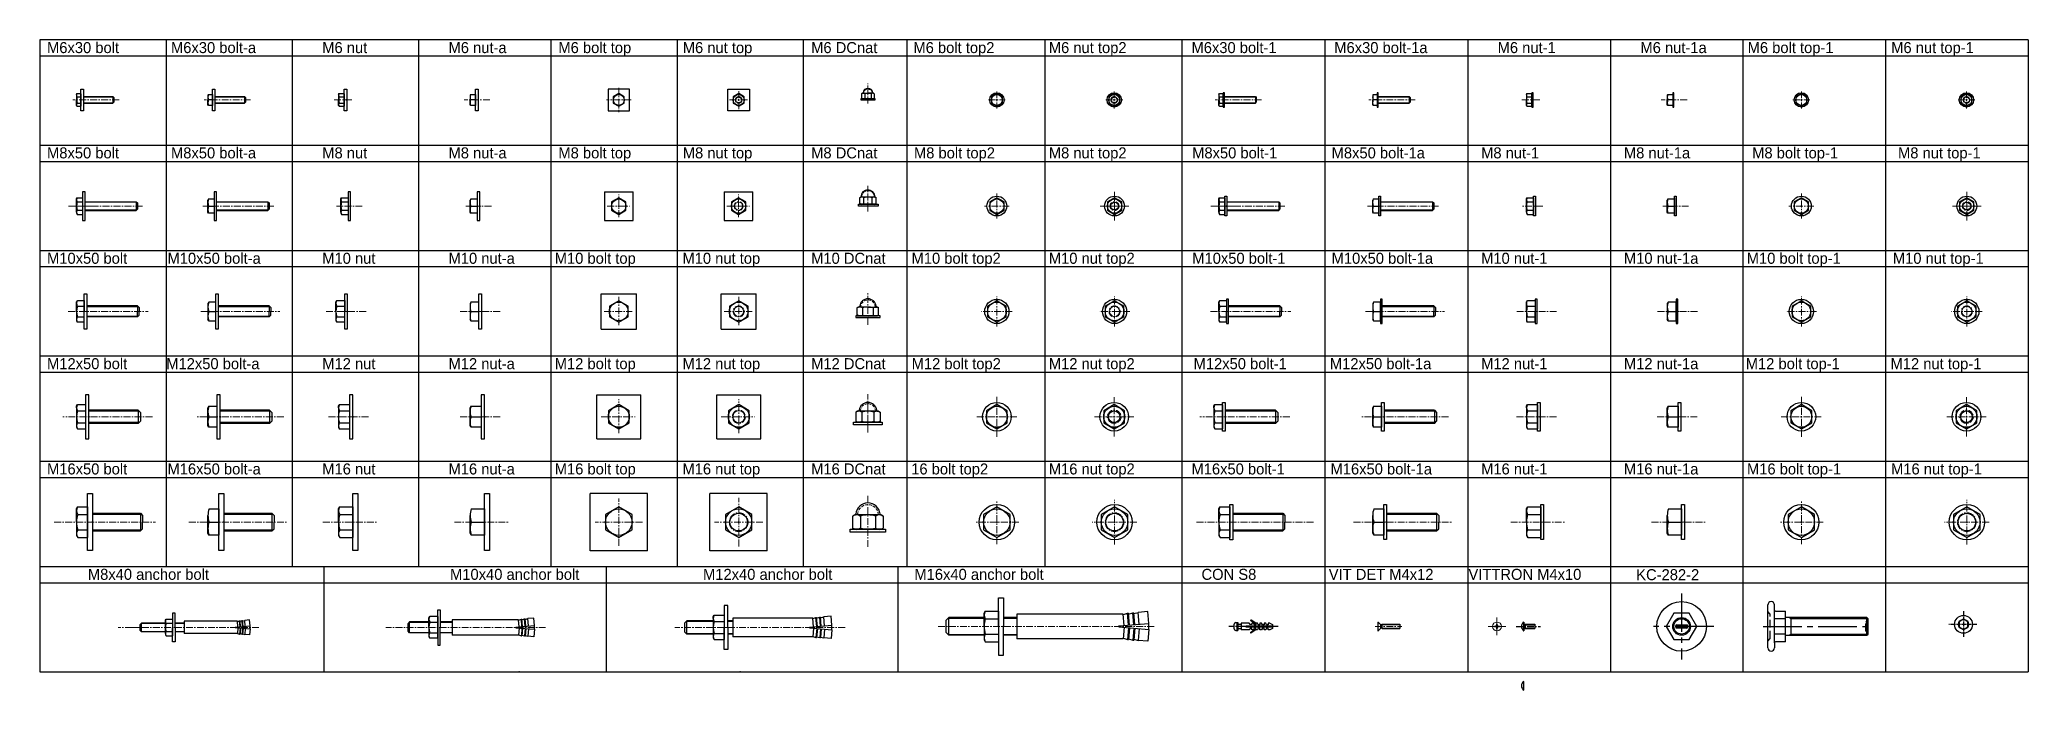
# Model space of a CAD drawing. Header units: millimetres. Extents: x 0 to 1806, y -17 to 574.
import ezdxf
from ezdxf.enums import TextEntityAlignment as Align

# ---------------------------------------------------------------- set-up
doc = ezdxf.new("R2010")
doc.units = ezdxf.units.MM
doc.header["$LTSCALE"] = 5
for name, pattern in [('CENTER', [2, 1.25, -0.25, 0.25, -0.25]), ('CENTER2', [10, 7, -1, 1, -1]), ('DASHDOT', [25.4, 12.7, -6.35, 0, -6.35]), ('DASHED', [0.75, 0.5, -0.25]), ('HIDDEN2', [2, 1.4, -0.6])]:
    doc.linetypes.add(name, pattern=pattern)
for name, color, linetype in [('1', 7, 'Continuous'), ('center', 1, 'DASHDOT'), ('note', 3, 'Continuous'), ('steel', 6, 'Continuous'), ('sunpou', 3, 'Continuous'), ('zuwaku', 7, 'Continuous')]:
    doc.layers.add(name, color=color, linetype=linetype)
for name, color, linetype, lineweight in [('bolt', 6, 'Continuous', 30), ('bolt-1', 3, 'Continuous', 9), ('bolt-2', 4, 'DASHED', 9)]:
    doc.layers.add(name, color=color, linetype=linetype, lineweight=lineweight)

msp = doc.modelspace()

# ---------------------------------------------------------------- texts
at = {"layer": 'note'}
for s, p in [('M6x30 bolt', (6.6, 561.9)), ('M6x30 bolt-a', (119.2, 561.9)), ('M6 nut', (256.6, 561.9)), ('M6 nut-a', (371.3, 561.9)), ('M6 bolt top', (471.1, 561.9)), ('M6 nut top', (584.1, 561.9)), ('M6 DCnat', (700.7, 561.9)), ('M6 bolt top2', (793.6, 561.9)), ('M6 nut top2', (916.6, 561.9)), ('M6x30 bolt-1', (1046.2, 561.9)), ('M6x30 bolt-1a', (1175.9, 561.9)), ('M6 nut-1', (1324.3, 561.9)), ('M6 nut-1a', (1454, 561.9)), ('M6 bolt top-1', (1551.4, 561.9)), ('M6 nut top-1', (1681.8, 561.9)), ('M8x50 bolt', (6.6, 466.3)), ('M8x50 bolt-a', (119.2, 466.3)), ('M8 nut', (256.6, 466.3)), ('M8 nut-a', (371.3, 466.3)), ('M8 bolt top', (471.1, 466.3)), ('M8 nut top', (584.1, 466.3)), ('M8 DCnat', (700.7, 466.3)), ('M8 bolt top2', (794.1, 466.3)), ('M8 nut top2', (916.6, 466.3)), ('M8x50 bolt-1', (1046.8, 466.3)), ('M8x50 bolt-1a', (1173.5, 466.3)), ('M8 nut-1', (1309.3, 466.3)), ('M8 nut-1a', (1439, 466.3)), ('M8 bolt top-1', (1555.5, 466.3)), ('M8 nut top-1', (1688, 466.3)), ('M10x50 bolt', (6.6, 370.6)), ('M10x50 bolt-a', (116, 370.6)), ('M10 nut', (256.6, 370.6)), ('M10 nut-a', (371.3, 370.6)), ('M10 bolt top', (467.8, 370.6)), ('M10 nut top', (583.8, 370.6)), ('M10 DCnat', (700.7, 370.6)), ('M10 bolt top2', (791.9, 370.6)), ('M10 nut top2', (916.6, 370.6)), ('M10x50 bolt-1', (1046.9, 370.6)), ('M10x50 bolt-1a', (1173.5, 370.6)), ('M10 nut-1', (1309.3, 370.6)), ('M10 nut-1a', (1439, 370.6)), ('M10 bolt top-1', (1550.6, 370.6)), ('M10 nut top-1', (1683.3, 370.6)), ('M12x50 bolt', (6.6, 274.9)), ('M12x50 bolt-a', (114.9, 274.9)), ('M12 nut', (256.6, 274.9)), ('M12 nut-a', (371.3, 274.9)), ('M12 bolt top', (467.8, 274.9)), ('M12 nut top', (583.8, 274.9)), ('M12 DCnat', (700.7, 274.9)), ('M12 bolt top2', (792, 274.9)), ('M12 nut top2', (916.6, 274.9)), ('M12x50 bolt-1', (1048.1, 274.9)), ('M12x50 bolt-1a', (1171.9, 274.9)), ('M12 nut-1', (1309.3, 274.9)), ('M12 nut-1a', (1439, 274.9)), ('M12 bolt top-1', (1549.7, 274.9)), ('M12 nut top-1', (1681.2, 274.9)), ('M16x50 bolt', (6.6, 179.3)), ('M16x50 bolt-a', (116, 179.3)), ('M16 nut', (256.6, 179.3)), ('M16 nut-a', (371.3, 179.3)), ('M16 bolt top', (467.8, 179.3)), ('M16 nut top', (583.8, 179.3)), ('M16 DCnat', (700.7, 179.3)), ('16 bolt top2', (791.6, 179.3)), ('M16 nut top2', (916.6, 179.3)), ('M16x50 bolt-1', (1046.2, 179.3)), ('M16x50 bolt-1a', (1172.5, 179.3)), ('M16 nut-1', (1309.3, 179.3)), ('M16 nut-1a', (1439, 179.3)), ('M16 bolt top-1', (1550.8, 179.3)), ('M16 nut top-1', (1681.7, 179.3)), ('M8x40 anchor bolt', (43.7, 83.6)), ('M10x40 anchor bolt', (372.7, 83.6)), ('M12x40 anchor bolt', (602.5, 83.6)), ('M16x40 anchor bolt', (794.5, 83.6)), ('CON S8', (1055.3, 83.6)), ('VIT DET M4x12', (1170.9, 83.6)), ('VITTRON M4x10', (1297.8, 83.6))]:
    msp.add_text(s, height=10, dxfattribs=at).set_placement(p)
msp.add_text('KC-282-2', height=10, dxfattribs=at).set_placement((1450.2, 80.3), align=Align.BOTTOM_LEFT)

# ---------------------------------------------------------------- blocks, each defined once
blk = doc.blocks.new('m6 b')
at = {"layer": 'bolt'}
for p, q in [((-6.3, 5), (-5.9, 5.8)), ((-6.3, 5), (-6.3, 0)), ((-6.3, -5), (-6.3, 0)), ((-5.9, 5.8), (-2.3, 5.8)), ((-5.9, 2.9), (-2.3, 2.9)), ((-2.3, -5.6), (-2.3, 5.6)), ((-2.3, 5.6), (-2.3, -5.6)), ((0, 3), (26.8, 3)), ((26.8, 3), (27.7, 2.1)), ((26.8, 3), (26.8, -3)), ((27.7, 2.1), (27.7, -2.1)), ((-6.3, -5), (-5.9, -5.8)), ((-5.9, -2.9), (-2.3, -2.9)), ((-5.9, -5.8), (-2.3, -5.8)), ((0, -3), (26.8, -3)), ((26.8, -3), (27.7, -2.1))]:
    blk.add_line(p, q, dxfattribs=at)
blk.add_lwpolyline([(-2.3, 0), (-2.3, 9.8), (0, 9.8), (0, -9.8), (-2.3, -9.8)], close=True, dxfattribs=at)
blk.add_circle((0, 0), 0.35, dxfattribs=at)
for centre, radius, start, end in [((-3.7, 4.3), 2.64, 146.7275, 213.2725), ((3.5, 0), 9.76, 162.8698, 197.1302), ((-3.7, -4.3), 2.64, 146.7294, 213.2706)]:
    blk.add_arc(centre, radius, start, end, dxfattribs=at)
at = {"layer": 'bolt-1', "color": 3, "linetype": 'CENTER'}
blk.add_line((32.4, 0), (-9.7, 0), dxfattribs=at)
at = {"layer": 'bolt-1', "color": 2}
for p, q in [((27.3, 2.5), (0, 2.5)), ((27.3, -2.5), (0, -2.5))]:
    blk.add_line(p, q, dxfattribs=at)
blk = doc.blocks.new('m6 n')
at = {"layer": 'bolt'}
for p, q in [((-7.3, 5), (-6.9, 5.8)), ((-7.3, 5), (-7.3, 0)), ((-7.3, -5), (-7.3, 0)), ((-6.9, 5.8), (-2.3, 5.8)), ((-6.9, 2.9), (-2.3, 2.9)), ((-2.3, 5.6), (-2.3, -5.6)), ((-2.3, -5.6), (-2.3, 5.6)), ((-7.3, -5), (-6.9, -5.8)), ((-6.9, -2.9), (-2.3, -2.9)), ((-6.9, -5.8), (-2.3, -5.8))]:
    blk.add_line(p, q, dxfattribs=at)
blk.add_lwpolyline([(-2.3, 0), (-2.3, 9.8), (0, 9.8), (0, -9.8), (-2.3, -9.8)], close=True, dxfattribs=at)
blk.add_circle((0, 0), 0.35, dxfattribs=at)
for centre, radius, start, end in [((-4.7, 4.3), 2.64, 146.7275, 213.2725), ((2.5, 0), 9.76, 162.8698, 197.1302), ((-4.7, -4.3), 2.64, 146.7294, 213.2706)]:
    blk.add_arc(centre, radius, start, end, dxfattribs=at)
at = {"layer": 'bolt-1', "color": 3, "linetype": 'CENTER'}
blk.add_line((4.8, 0), (-11.7, 0), dxfattribs=at)
blk = doc.blocks.new('m6-bt')
at = {"layer": 'bolt'}
for points in [[(9.8, 9.8), (-9.8, 9.8), (-9.8, -9.8), (9.8, -9.8)], [(-5, -2.9), (0, -5.8), (5, -2.9), (5, 2.9), (0, 5.8), (-5, 2.9)]]:
    blk.add_lwpolyline(points, close=True, dxfattribs=at)
for radius in [5, 0.35]:
    blk.add_circle((0, 0), radius, dxfattribs=at)
at = {"layer": 'bolt-1', "color": 3, "linetype": 'CENTER'}
for p, q in [((11.1, 0), (-11.1, 0)), ((0, 11.1), (0, -11.1))]:
    blk.add_line(p, q, dxfattribs=at)
blk = doc.blocks.new('me nt')
at = {"layer": 'bolt'}
for points in [[(9.8, -9.8), (-9.8, -9.8), (-9.8, 9.7), (9.8, 9.7)], [(-5, -2.9), (0, -5.8), (5, -2.9), (5, 2.9), (0, 5.8), (-5, 2.9)]]:
    blk.add_lwpolyline(points, close=True, dxfattribs=at)
for radius in [5, 0.35]:
    blk.add_circle((0, 0), radius, dxfattribs=at)
at = {"layer": 'bolt', "color": 6}
blk.add_circle((0, 0), 2.7, dxfattribs=at)
at = {"layer": 'bolt-1', "color": 3, "linetype": 'CENTER'}
for p, q in [((-8.3, 0), (8.3, 0)), ((0, -8.3), (0, 8.3))]:
    blk.add_line(p, q, dxfattribs=at)
blk.add_circle((0, 0), 3, dxfattribs=at)
blk = doc.blocks.new('m6 dc')
at = {"layer": 'bolt'}
for p, q in [((-5, 6), (-5.8, 5.6)), ((-5.8, 5.6), (-5.8, 1.4)), ((-5, 1), (-5.8, 1.4)), ((5.6, 1), (-5.6, 1)), ((-5.6, 1), (5.6, 1)), ((-4.9, 6), (-5, 6)), ((-5, 6), (0, 6)), ((-5, 6), (0, 6)), ((-4.9, 1), (-5, 1)), ((-5, 1), (0, 1)), ((-5, 1), (0, 1)), ((-2.9, 5.6), (-2.9, 1.4)), ((5, 6), (0, 6)), ((5, 6), (0, 6)), ((5, 1), (0, 1)), ((5, 1), (0, 1)), ((2.9, 5.6), (2.9, 1.4)), ((5, 6), (5.8, 5.6)), ((5, 6), (5, 6)), ((5, 1), (5.8, 1.4)), ((5, 1), (5, 1)), ((5.8, 5.6), (5.8, 1.4))]:
    blk.add_line(p, q, dxfattribs=at)
blk.add_lwpolyline([(-6.5, 0), (0, 0), (6.5, 0), (6.5, 1), (0, 1), (-6.5, 1)], close=True, dxfattribs=at)
blk.add_circle((0, 0), 0.35, dxfattribs=at)
for centre, radius, start, end in [((-4.3, 3.4), 2.64, 56.7294, 123.2706), ((-4.3, 3.6), 2.64, 236.7294, 303.2706), ((-5, 6.5), 0.5, 270, 354.2608), ((0, 6), 4.5, 5.7392, 174.2608), ((0, -3.8), 9.76, 72.8698, 107.1302), ((0, 10.8), 9.76, 252.8698, 287.1302), ((4.3, 3.4), 2.64, 56.7275, 123.2725), ((4.3, 3.6), 2.64, 236.7275, 303.2725), ((5, 6.5), 0.5, 185.7392, 270)]:
    blk.add_arc(centre, radius, start, end, dxfattribs=at)
at = {"layer": 'bolt-1', "color": 3, "linetype": 'CENTER'}
blk.add_line((0, -3.2), (0, 14.9), dxfattribs=at)
at = {"layer": 'bolt-2', "linetype": 'DASHED'}
blk.add_arc((0, 6), 3.9, 0, 180, dxfattribs=at)
blk = doc.blocks.new('m6-bt2')
at = {"layer": 'bolt'}
blk.add_lwpolyline([(-5, -2.9), (0, -5.8), (5, -2.9), (5, 2.9), (0, 5.8), (-5, 2.9)], close=True, dxfattribs=at)
for radius in [6.5, 5, 0.35]:
    blk.add_circle((0, 0), radius, dxfattribs=at)
at = {"layer": 'bolt-1', "color": 3, "linetype": 'CENTER'}
for p, q in [((-7.7, 0), (7.7, 0)), ((0, 7.7), (0, -7.7))]:
    blk.add_line(p, q, dxfattribs=at)
blk = doc.blocks.new('m6 nt2')
at = {"layer": 'bolt'}
blk.add_lwpolyline([(-5, -2.9), (0, -5.8), (5, -2.9), (5, 2.9), (0, 5.8), (-5, 2.9)], close=True, dxfattribs=at)
for radius in [6.5, 5, 0.35]:
    blk.add_circle((0, 0), radius, dxfattribs=at)
at = {"layer": 'bolt', "color": 6}
blk.add_circle((0, 0), 2.7, dxfattribs=at)
at = {"layer": 'bolt-1', "color": 3, "linetype": 'CENTER'}
for p, q in [((-7.7, 0), (7.7, 0)), ((0, 7.7), (0, -7.7))]:
    blk.add_line(p, q, dxfattribs=at)
blk.add_circle((0, 0), 3, dxfattribs=at)
blk = doc.blocks.new('m6 b1')
at = {"layer": 'bolt'}
for p, q in [((-5, 5), (-4.6, 5.8)), ((-5, 5), (-5, 0)), ((-5, -5), (-5, 0)), ((-4.6, 5.8), (-1, 5.8)), ((-4.6, 2.9), (-1, 2.9)), ((-1, 5.6), (-1, -5.6)), ((-1, -5.6), (-1, 5.6)), ((0, 3), (28.1, 3)), ((28.1, 3), (29, 2.1)), ((28.1, 3), (28.1, -3)), ((29, 2.1), (29, -2.1)), ((-5, -5), (-4.6, -5.8)), ((-4.6, -2.9), (-1, -2.9)), ((-4.6, -5.8), (-1, -5.8)), ((0, -3), (28.1, -3)), ((28.1, -3), (29, -2.1))]:
    blk.add_line(p, q, dxfattribs=at)
blk.add_lwpolyline([(0, -6.5), (0, 0), (0, 6.5), (-1, 6.5), (-1, 0), (-1, -6.5)], close=True, dxfattribs=at)
blk.add_circle((0, 0), 0.35, dxfattribs=at)
for centre, radius, start, end in [((-2.4, 4.3), 2.64, 146.7275, 213.2725), ((4.8, 0), 9.76, 162.8698, 197.1302), ((-2.4, -4.3), 2.64, 146.7294, 213.2706)]:
    blk.add_arc(centre, radius, start, end, dxfattribs=at)
at = {"layer": 'bolt-1', "color": 3, "linetype": 'CENTER'}
blk.add_line((33.7, 0), (-8.4, 0), dxfattribs=at)
at = {"layer": 'bolt-1', "color": 2}
for p, q in [((28.6, 2.5), (0, 2.5)), ((28.6, -2.5), (0, -2.5))]:
    blk.add_line(p, q, dxfattribs=at)
blk = doc.blocks.new('m6 n1')
at = {"layer": 'bolt'}
for p, q in [((-6, 5), (-5.6, 5.8)), ((-6, 5), (-6, 0)), ((-6, -5), (-6, 0)), ((-5.6, 5.8), (-1, 5.8)), ((-5.6, 2.9), (-1, 2.9)), ((-1, 5.6), (-1, -5.6)), ((-1, -5.6), (-1, 5.6)), ((-6, -5), (-5.6, -5.8)), ((-5.6, -2.9), (-1, -2.9)), ((-5.6, -5.8), (-1, -5.8))]:
    blk.add_line(p, q, dxfattribs=at)
blk.add_lwpolyline([(0, -6.5), (0, 0), (0, 6.5), (-1, 6.5), (-1, 0), (-1, -6.5)], close=True, dxfattribs=at)
blk.add_circle((0, 0), 0.35, dxfattribs=at)
for centre, radius, start, end in [((-3.4, 4.3), 2.64, 146.7275, 213.2725), ((3.8, 0), 9.76, 162.8698, 197.1302), ((-3.4, -4.3), 2.64, 146.7294, 213.2706)]:
    blk.add_arc(centre, radius, start, end, dxfattribs=at)
at = {"layer": 'bolt-1', "color": 3, "linetype": 'CENTER'}
blk.add_line((6.1, 0), (-10.4, 0), dxfattribs=at)
blk = doc.blocks.new('m6 bt1')
at = {"layer": 'bolt'}
blk.add_lwpolyline([(-5, -2.9), (0, -5.8), (5, -2.9), (5, 2.9), (0, 5.8), (-5, 2.9)], close=True, dxfattribs=at)
for radius in [6.5, 5, 0.35]:
    blk.add_circle((0, 0), radius, dxfattribs=at)
at = {"layer": 'bolt-1', "color": 3, "linetype": 'CENTER'}
for p, q in [((-7.7, 0), (7.7, 0)), ((0, 7.7), (0, -7.7))]:
    blk.add_line(p, q, dxfattribs=at)
blk = doc.blocks.new('m6 nt1')
at = {"layer": 'bolt'}
blk.add_lwpolyline([(-5, -2.9), (0, -5.8), (5, -2.9), (5, 2.9), (0, 5.8), (-5, 2.9)], close=True, dxfattribs=at)
for radius in [6.5, 5, 0.35]:
    blk.add_circle((0, 0), radius, dxfattribs=at)
at = {"layer": 'bolt', "color": 6}
blk.add_circle((0, 0), 2.7, dxfattribs=at)
at = {"layer": 'bolt-1', "color": 3, "linetype": 'CENTER'}
for p, q in [((-7.7, 0), (7.7, 0)), ((0, 7.7), (0, -7.7))]:
    blk.add_line(p, q, dxfattribs=at)
blk.add_circle((0, 0), 3, dxfattribs=at)
blk = doc.blocks.new('m8 b')
at = {"layer": 'bolt'}
for p, q in [((-7.8, 6.5), (-7.2, 7.5)), ((-7.8, 5.6), (-7.8, 6.5)), ((-7.8, -5.6), (-7.8, 5.6)), ((-7.2, 7.5), (-2.3, 7.5)), ((-7.2, 3.8), (-2.3, 3.8)), ((-2.3, 7.5), (-2.3, -7.5)), ((0, 4), (46.5, 4)), ((46.5, 4), (47.7, 2.8)), ((46.5, 4), (46.5, -4)), ((47.7, 2.8), (47.7, -2.8)), ((-7.8, -5.6), (-7.8, -6.5)), ((-7.8, -5.6), (-7.8, -6.5)), ((-7.8, -6.5), (-7.2, -7.5)), ((-7.2, -3.8), (-2.3, -3.8)), ((-7.2, -7.5), (-2.3, -7.5)), ((0, -4), (46.5, -4)), ((46.5, -4), (47.7, -2.8))]:
    blk.add_line(p, q, dxfattribs=at)
blk.add_lwpolyline([(-2.3, -13), (0, -13), (0, 0), (0, 13), (-2.3, 13), (-2.3, 0)], close=True, dxfattribs=at)
blk.add_circle((0, 0), 0.35, dxfattribs=at)
for centre, radius, start, end in [((-4.5, 5.6), 3.33, 145.7468, 214.2532), ((4.7, 0), 12.5, 162.5077, 197.4923), ((-4.5, -5.6), 3.33, 145.7468, 214.2532)]:
    blk.add_arc(centre, radius, start, end, dxfattribs=at)
at = {"layer": 'bolt-1', "linetype": 'CENTER'}
blk.add_line((7.2, 0), (-15.1, 0), dxfattribs=at)
at = {"layer": 'bolt-1', "color": 3, "linetype": 'CENTER'}
blk.add_line((52, 0), (-13.5, 0), dxfattribs=at)
at = {"layer": 'bolt-1', "color": 2}
for p, q in [((47.1, 3.4), (0, 3.4)), ((47.1, -3.4), (0, -3.4))]:
    blk.add_line(p, q, dxfattribs=at)
blk = doc.blocks.new('m8 n')
at = {"layer": 'bolt'}
for p, q in [((-8.8, 6.5), (-8.2, 7.5)), ((-8.8, 5.6), (-8.8, 6.5)), ((-8.8, -5.6), (-8.8, 5.6)), ((-8.2, 7.5), (-2.3, 7.5)), ((-8.2, 3.8), (-2.3, 3.8)), ((-2.3, 7.5), (-2.3, -7.5)), ((-8.8, -5.6), (-8.8, -6.5)), ((-8.8, -5.6), (-8.8, -6.5)), ((-8.8, -6.5), (-8.2, -7.5)), ((-8.2, -3.8), (-2.3, -3.8)), ((-8.2, -7.5), (-2.3, -7.5))]:
    blk.add_line(p, q, dxfattribs=at)
blk.add_lwpolyline([(-2.3, -13), (0, -13), (0, 0), (0, 13), (-2.3, 13), (-2.3, 0)], close=True, dxfattribs=at)
blk.add_circle((0, 0), 0.35, dxfattribs=at)
for centre, radius, start, end in [((-5.5, 5.6), 3.33, 145.7468, 214.2532), ((3.7, 0), 12.5, 162.5077, 197.4923), ((-5.5, -5.6), 3.33, 145.7468, 214.2532)]:
    blk.add_arc(centre, radius, start, end, dxfattribs=at)
at = {"layer": 'bolt-1', "linetype": 'CENTER'}
blk.add_line((10.6, 0), (-12.8, 0), dxfattribs=at)
blk = doc.blocks.new('a10')
at = {"layer": 'bolt'}
for p, q in [((-13, 12.7), (13, 12.7)), ((-13, 12.7), (-13, -13.3)), ((13, -13.3), (13, 12.7)), ((-13, -13.3), (13, -13.3))]:
    blk.add_line(p, q, dxfattribs=at)
blk.add_lwpolyline([(6.5, 3.5), (0, 7.2), (-6.5, 3.5), (-6.5, -4.1), (0, -7.8), (6.5, -4.1)], close=True, dxfattribs=at)
blk.add_circle((0, -0.3), 6.5, dxfattribs=at)
at = {"layer": 'bolt-1', "color": 3, "linetype": 'CENTER'}
for p, q in [((0, -10.3), (0, 10.3)), ((-10.6, -0.3), (9.8, -0.3))]:
    blk.add_line(p, q, dxfattribs=at)
blk = doc.blocks.new('m8 bt')
at = {"layer": 'bolt'}
blk.add_circle((0, 0), 0.35, dxfattribs=at)
blk.add_blockref('a10', (0, 0.3))
blk = doc.blocks.new('a11')
at = {"layer": 'bolt'}
for p, q in [((-13, 12.7), (-13, -13.3)), ((-13, 12.7), (13, 12.7)), ((13, -13.3), (13, 12.7)), ((-13, -13.3), (13, -13.3))]:
    blk.add_line(p, q, dxfattribs=at)
blk.add_lwpolyline([(6.5, 3.5), (0, 7.2), (-6.5, 3.5), (-6.5, -4.1), (0, -7.8), (6.5, -4.1)], close=True, dxfattribs=at)
blk.add_circle((0, -0.3), 6.5, dxfattribs=at)
at = {"layer": 'bolt-1', "color": 3, "linetype": 'CENTER'}
for p, q in [((0, -10.3), (0, 10.3)), ((-10.6, -0.3), (9.8, -0.3))]:
    blk.add_line(p, q, dxfattribs=at)
blk.add_circle((0, -0.3), 4, dxfattribs=at)
at = {"layer": 'bolt-1', "color": 6}
blk.add_circle((0, -0.3), 3.6, dxfattribs=at)
blk = doc.blocks.new('m8 nt')
at = {"layer": 'bolt'}
blk.add_circle((-0.4, 0), 0.35, dxfattribs=at)
blk.add_blockref('a11', (-0.4, 0.3))
blk = doc.blocks.new('m8 dc')
at = {"layer": 'bolt'}
for p, q in [((-6.7, 8), (-7.5, 7.5)), ((-6.7, 8), (-7.5, 7.5)), ((-7.5, 2.2), (-7.5, 7.5)), ((-7.5, 2.2), (-7.5, 7.5)), ((-6.5, 1.6), (-7.5, 2.2)), ((-6.5, 1.6), (-7.5, 2.2)), ((6.5, 1.6), (-6.5, 1.6)), ((6.6, 8.1), (-5.7, 8.1)), ((-3.8, 2.2), (-3.8, 7.5)), ((0, 14.6), (0, 14)), ((3.8, 2.2), (3.8, 7.5)), ((6.5, 1.6), (7.5, 2.2)), ((6.7, 8), (7.5, 7.5)), ((7.5, 2.2), (7.5, 7.5))]:
    blk.add_line(p, q, dxfattribs=at)
blk.add_lwpolyline([(-8.6, 1.6), (0.4, 1.6), (9.4, 1.6), (9.4, 0), (0.4, 0), (-8.6, 0)], close=True, dxfattribs=at)
blk.add_circle((0, 0), 0.35, dxfattribs=at)
for centre, radius, start, end in [((-5.6, 4.8), 3.33, 55.7707, 124.2293), ((-5.6, 4.9), 3.33, 235.7707, 304.2293), ((-7, 8.4), 0.5, 300, 357.6076), ((-7, 8.4), 0.5, 300, 357.6076), ((0, 8.1), 6.5, 2.3924, 177.6076), ((-0.6, -0.7), 8.78, 88.3701, 110.9611), ((-0.6, 10.4), 8.78, 249.0389, 271.6299), ((0.6, -0.7), 8.78, 69.0389, 91.6299), ((0.6, 10.4), 8.78, 268.3701, 290.9611), ((5.6, 4.8), 3.33, 55.7707, 124.2293), ((5.6, 4.9), 3.33, 235.7707, 304.2293), ((7, 8.4), 0.5, 182.3924, 240)]:
    blk.add_arc(centre, radius, start, end, dxfattribs=at)
at = {"layer": 'bolt-1', "color": 3, "linetype": 'CENTER'}
blk.add_line((0, -4.8), (0, 18.4), dxfattribs=at)
at = {"layer": 'bolt-2', "linetype": 'DASHED', "ltscale": 0.5}
blk.add_arc((0, 8.3), 5.7, 358.0245, 181.9755, dxfattribs=at)
blk = doc.blocks.new('a13')
at = {"layer": 'bolt'}
blk.add_lwpolyline([(6.5, 3.8), (0, 7.5), (-6.5, 3.8), (-6.5, -3.8), (0, -7.5), (6.5, -3.8)], close=True, dxfattribs=at)
at = {"layer": 'bolt', "color": 6}
blk.add_circle((0, 0), 9, dxfattribs=at)
at = {"layer": 'bolt'}
blk.add_circle((0, 0), 6.5, dxfattribs=at)
at = {"layer": 'bolt-1', "color": 3, "linetype": 'CENTER'}
for p, q in [((11.3, 0), (-11.3, 0)), ((0, -11.3), (0, 11.3))]:
    blk.add_line(p, q, dxfattribs=at)
blk = doc.blocks.new('m8 bt2')
at = {"layer": 'bolt'}
blk.add_circle((0, 0), 0.35, dxfattribs=at)
blk.add_blockref('a13', (0, 0))
blk = doc.blocks.new('a14')
at = {"layer": 'bolt'}
blk.add_lwpolyline([(6.5, 3.8), (0, 7.5), (-6.5, 3.8), (-6.5, -3.8), (0, -7.5), (6.5, -3.8)], close=True, dxfattribs=at)
at = {"layer": 'bolt', "color": 6}
blk.add_circle((0, 0), 9, dxfattribs=at)
at = {"layer": 'bolt'}
for radius in [6.5, 3.5]:
    blk.add_circle((0, 0), radius, dxfattribs=at)
at = {"layer": 'bolt-1', "color": 3, "linetype": 'CENTER'}
for p, q in [((13, 0), (-13, 0)), ((0, -13), (0, 13))]:
    blk.add_line(p, q, dxfattribs=at)
blk.add_circle((0, 0), 4, dxfattribs=at)
blk = doc.blocks.new('m8 nt2')
at = {"layer": 'bolt'}
blk.add_circle((0, 0), 0.35, dxfattribs=at)
blk.add_blockref('a14', (0, 0))
blk = doc.blocks.new('m8 b1')
at = {"layer": 'bolt'}
for p, q in [((-7.1, 6.5), (-6.5, 7.5)), ((-7.1, 5.6), (-7.1, 6.5)), ((-7.1, -5.6), (-7.1, 5.6)), ((-6.5, 7.5), (-1.6, 7.5)), ((-6.5, 3.8), (-1.6, 3.8)), ((-1.6, 7.5), (-1.6, -7.5)), ((0, 4), (47.2, 4)), ((47.2, 4), (48.4, 2.8)), ((47.2, 4), (47.2, -4)), ((48.4, 2.8), (48.4, -2.8)), ((-7.1, -5.6), (-7.1, -6.5)), ((-7.1, -5.6), (-7.1, -6.5)), ((-7.1, -6.5), (-6.5, -7.5)), ((-6.5, -3.8), (-1.6, -3.8)), ((-6.5, -7.5), (-1.6, -7.5)), ((0, -4), (47.2, -4)), ((47.2, -4), (48.4, -2.8))]:
    blk.add_line(p, q, dxfattribs=at)
blk.add_lwpolyline([(0, -9), (-1.6, -9), (-1.6, 9), (0, 9), (0, 0)], close=True, dxfattribs=at)
blk.add_circle((0, 0), 0.35, dxfattribs=at)
for centre, radius, start, end in [((-3.8, 5.6), 3.33, 145.7468, 214.2532), ((5.4, 0), 12.5, 162.5077, 197.4923), ((-3.8, -5.6), 3.33, 145.7468, 214.2532)]:
    blk.add_arc(centre, radius, start, end, dxfattribs=at)
at = {"layer": 'bolt-1', "linetype": 'CENTER'}
blk.add_line((7.9, 0), (-14.4, 0), dxfattribs=at)
at = {"layer": 'bolt-1', "color": 3, "linetype": 'CENTER'}
blk.add_line((52.7, 0), (-12.8, 0), dxfattribs=at)
at = {"layer": 'bolt-1', "color": 2}
for p, q in [((47.8, 3.4), (0, 3.4)), ((47.8, -3.4), (0, -3.4))]:
    blk.add_line(p, q, dxfattribs=at)
blk = doc.blocks.new('m8 n1')
at = {"layer": 'bolt'}
for p, q in [((-8.1, 6.5), (-7.5, 7.5)), ((-8.1, 5.6), (-8.1, 6.5)), ((-8.1, -5.6), (-8.1, 5.6)), ((-7.5, 7.5), (-1.6, 7.5)), ((-7.5, 3.8), (-1.6, 3.8)), ((-1.6, 7.5), (-1.6, -7.5)), ((-8.1, -5.6), (-8.1, -6.5)), ((-8.1, -5.6), (-8.1, -6.5)), ((-8.1, -6.5), (-7.5, -7.5)), ((-7.5, -3.8), (-1.6, -3.8)), ((-7.5, -7.5), (-1.6, -7.5))]:
    blk.add_line(p, q, dxfattribs=at)
blk.add_lwpolyline([(0, -9), (-1.6, -9), (-1.6, 9), (0, 9), (0, 0)], close=True, dxfattribs=at)
blk.add_circle((0, 0), 0.35, dxfattribs=at)
for centre, radius, start, end in [((-4.8, 5.6), 3.33, 145.7468, 214.2532), ((4.4, 0), 12.5, 162.5077, 197.4923), ((-4.8, -5.6), 3.33, 145.7468, 214.2532)]:
    blk.add_arc(centre, radius, start, end, dxfattribs=at)
at = {"layer": 'bolt-1', "linetype": 'CENTER'}
blk.add_line((6.9, 0), (-12.1, 0), dxfattribs=at)
blk = doc.blocks.new('m8 bt1')
at = {"layer": 'bolt'}
blk.add_circle((0, 0), 0.35, dxfattribs=at)
blk.add_blockref('a13', (0, 0))
blk = doc.blocks.new('m8 nt1')
at = {"layer": 'bolt'}
blk.add_circle((0, 0), 0.35, dxfattribs=at)
blk.add_blockref('a14', (0, 0))
blk = doc.blocks.new('m10 b')
at = {"layer": 'bolt'}
for p, q in [((-9.3, 8.5), (-8.5, 9.8)), ((-9.3, 0), (-9.3, 8.5)), ((-9.3, 0), (-9.3, -8.5)), ((-2.3, 9.8), (-8.5, 9.8)), ((-8.5, 4.9), (-2.3, 4.9)), ((-2.3, 9.9), (-2.3, 0.1)), ((-2.3, -9.7), (-2.3, 0.1)), ((46.2, 5), (0, 5)), ((46.2, 5), (47.7, 3.5)), ((46.2, 5), (46.2, 0.1)), ((47.7, 3.5), (47.7, 0)), ((47.7, -3.5), (47.7, 0)), ((-9.3, -8.5), (-8.5, -9.8)), ((-8.5, -4.9), (-2.3, -4.9)), ((-2.3, -9.8), (-8.5, -9.8)), ((46.2, -5), (0, -5)), ((46.2, -5), (46.2, -0.1)), ((46.2, -5), (47.7, -3.5))]:
    blk.add_line(p, q, dxfattribs=at)
blk.add_lwpolyline([(-2.3, -16), (-2.3, 0), (-2.3, 16), (0, 16), (0, 0), (0, -16)], close=True, dxfattribs=at)
blk.add_circle((0, 0), 0.35, dxfattribs=at)
for centre, radius, start, end in [((-5, 7.4), 4.34, 145.6158, 214.3842), ((6.9, 0), 16.2, 162.412, 197.588), ((-5, -7.4), 4.34, 145.6158, 214.3842)]:
    blk.add_arc(centre, radius, start, end, dxfattribs=at)
at = {"layer": 'bolt-1', "linetype": 'CENTER'}
blk.add_line((-16.8, 0), (55.9, 0), dxfattribs=at)
at = {"layer": 'bolt-1', "color": 2}
for p, q in [((46.9, 4.2), (0, 4.2)), ((46.9, -4.2), (0, -4.2))]:
    blk.add_line(p, q, dxfattribs=at)
blk = doc.blocks.new('m10 n')
at = {"layer": 'bolt'}
for p, q in [((-10.3, 8.5), (-9.5, 9.8)), ((-10.3, 0), (-10.3, 8.5)), ((-10.3, 0), (-10.3, -8.5)), ((-2.3, 9.8), (-9.5, 9.8)), ((-9.5, 4.9), (-2.3, 4.9)), ((-2.3, 9.9), (-2.3, 0.1)), ((-2.3, -9.7), (-2.3, 0.1)), ((-10.3, -8.5), (-9.5, -9.8)), ((-9.5, -4.9), (-2.3, -4.9)), ((-2.3, -9.8), (-9.5, -9.8))]:
    blk.add_line(p, q, dxfattribs=at)
blk.add_lwpolyline([(-2.3, -16), (-2.3, 0), (-2.3, 16), (0, 16), (0, 0), (0, -16)], close=True, dxfattribs=at)
blk.add_circle((0, 0), 0.35, dxfattribs=at)
for centre, radius, start, end in [((-6, 7.4), 4.34, 145.6158, 214.3842), ((5.9, 0), 16.2, 162.412, 197.588), ((-6, -7.4), 4.34, 145.6158, 214.3842)]:
    blk.add_arc(centre, radius, start, end, dxfattribs=at)
at = {"layer": 'bolt-1', "linetype": 'CENTER'}
blk.add_line((-19.2, 0), (18.2, 0), dxfattribs=at)
blk = doc.blocks.new('m10 bt')
at = {"layer": 'bolt', "color": 6}
for p, q in [((-16, 16), (16, 16)), ((-16, -16), (-16, 16)), ((16, -16), (16, 16)), ((-16, -16), (16, -16))]:
    blk.add_line(p, q, dxfattribs=at)
at = {"layer": 'bolt'}
blk.add_lwpolyline([(-8.5, -4.9), (0, -9.8), (8.5, -4.9), (8.5, 4.9), (0, 9.8), (-8.5, 4.9)], close=True, dxfattribs=at)
for radius in [8.5, 0.35]:
    blk.add_circle((0, 0), radius, dxfattribs=at)
at = {"layer": 'bolt-1', "color": 3, "linetype": 'CENTER'}
for p, q in [((-13.2, 0), (12.2, 0)), ((0, -12.5), (0, 13.2))]:
    blk.add_line(p, q, dxfattribs=at)
blk = doc.blocks.new('m10 nt')
at = {"layer": 'bolt', "color": 6}
for p, q in [((-16, 16), (16, 16)), ((-16, -16), (-16, 16)), ((16, -16), (16, 16)), ((-16, -16), (16, -16))]:
    blk.add_line(p, q, dxfattribs=at)
at = {"layer": 'bolt'}
blk.add_lwpolyline([(-8.5, -4.9), (0, -9.8), (8.5, -4.9), (8.5, 4.9), (0, 9.8), (-8.5, 4.9)], close=True, dxfattribs=at)
for radius in [8.5, 0.35]:
    blk.add_circle((0, 0), radius, dxfattribs=at)
at = {"layer": 'bolt-1', "color": 3, "linetype": 'CENTER'}
for p, q in [((-13.2, 0), (12.2, 0)), ((0, -12.5), (0, 13.2))]:
    blk.add_line(p, q, dxfattribs=at)
blk.add_circle((0, 0), 5, dxfattribs=at)
at = {"layer": 'bolt-1', "color": 6}
blk.add_circle((0, 0), 4.5, dxfattribs=at)
blk = doc.blocks.new('m10 dc')
at = {"layer": 'bolt'}
for p, q in [((-8.6, 9.6), (-9.9, 8.8)), ((-9.9, 2.4), (-9.9, 8.8)), ((-8.6, 1.6), (-9.9, 2.4)), ((-9.8, 1.6), (0, 1.6)), ((0, 1.6), (-8.8, 1.6)), ((0, 1.6), (-8.8, 1.6)), ((-0.1, 9.6), (-8.6, 9.6)), ((-0.1, 1.6), (-8.6, 1.6)), ((0, 9.6), (-8.5, 9.6)), ((0, 1.6), (-8.5, 1.6)), ((-8.2, 9.6), (-8.4, 9.6)), ((-8.2, 1.6), (-8.4, 1.6)), ((-5, 8.8), (-5, 2.4)), ((-0.1, 9.6), (8.4, 9.6)), ((-0.1, 1.6), (8.4, 1.6)), ((0, 9.6), (8.4, 9.6)), ((0, 1.6), (8.5, 1.6)), ((0, 1.6), (8.8, 1.6)), ((0, 1.6), (8.8, 1.6)), ((9.8, 1.6), (0, 1.6)), ((4.8, 8.8), (4.8, 2.4)), ((8.2, 9.6), (8.4, 9.6)), ((8.2, 1.6), (8.4, 1.6)), ((8.4, 9.6), (9.7, 8.8)), ((8.4, 1.6), (9.7, 2.4)), ((9.7, 2.4), (9.7, 8.8))]:
    blk.add_line(p, q, dxfattribs=at)
blk.add_lwpolyline([(11, 1.6), (0, 1.6), (-11, 1.6), (-11, 0), (0, 0), (11, 0)], close=True, dxfattribs=at)
blk.add_circle((0, 0), 0.35, dxfattribs=at)
for centre, radius, start, end in [((-7.5, 5.3), 4.34, 55.6158, 124.3842), ((-7.5, 5.9), 4.34, 235.6158, 304.3842), ((-8.4, 10.6), 1, 270, 353.2437), ((0, 9.6), 7.5, 180, 180.202), ((0, 9.6), 7.5, 6.7563, 173.2437), ((-0.1, -6.6), 16.2, 72.412, 107.588), ((-0.1, 17.8), 16.2, 252.412, 287.588), ((7.3, 5.3), 4.34, 55.6158, 124.3842), ((7.3, 5.9), 4.34, 235.6158, 304.3842), ((8.4, 10.6), 1, 186.7955, 267.5583)]:
    blk.add_arc(centre, radius, start, end, dxfattribs=at)
at = {"layer": 'bolt-1', "color": 3, "linetype": 'CENTER'}
blk.add_line((0, -6.6), (0, 22.5), dxfattribs=at)
at = {"layer": 'bolt-2', "linetype": 'DASHED'}
blk.add_arc((0, 9.6), 6.5, 0, 180, dxfattribs=at)
blk = doc.blocks.new('m10 bt2')
at = {"layer": 'bolt'}
blk.add_lwpolyline([(-8.5, -4.9), (0, -9.8), (8.5, -4.9), (8.5, 4.9), (0, 9.8), (-8.5, 4.9)], close=True, dxfattribs=at)
for radius in [11, 8.5, 0.35]:
    blk.add_circle((0, 0), radius, dxfattribs=at)
at = {"layer": 'bolt-1', "color": 3, "linetype": 'CENTER'}
for p, q in [((13.8, 0), (-13.8, 0)), ((0, -13.8), (0, 13.8))]:
    blk.add_line(p, q, dxfattribs=at)
blk = doc.blocks.new('m10 nt2')
at = {"layer": 'bolt'}
blk.add_lwpolyline([(-8.5, -4.9), (0, -9.8), (8.5, -4.9), (8.5, 4.9), (0, 9.8), (-8.5, 4.9)], close=True, dxfattribs=at)
for radius in [11, 8.5, 0.35]:
    blk.add_circle((0, 0), radius, dxfattribs=at)
at = {"layer": 'bolt-1', "color": 3, "linetype": 'CENTER'}
for p, q in [((13.8, 0), (-13.8, 0)), ((0, -13.8), (0, 13.8))]:
    blk.add_line(p, q, dxfattribs=at)
blk.add_circle((0, 0), 5, dxfattribs=at)
at = {"layer": 'bolt-1', "color": 6}
blk.add_circle((0, 0), 4.5, dxfattribs=at)
blk = doc.blocks.new('m10 b1')
at = {"layer": 'bolt'}
for p, q in [((-8.6, 8.5), (-7.8, 9.8)), ((-8.6, 0), (-8.6, 8.5)), ((-8.6, 0), (-8.6, -8.5)), ((-1.6, 9.8), (-7.8, 9.8)), ((-7.8, 4.9), (-1.6, 4.9)), ((-1.6, 9.9), (-1.6, 0.1)), ((-1.6, -9.7), (-1.6, 0.1)), ((46.9, 5), (0, 5)), ((46.9, 5), (46.9, 0.1)), ((46.9, 5), (48.4, 3.5)), ((48.4, 3.5), (48.4, 0)), ((48.4, -3.5), (48.4, 0)), ((-8.6, -8.5), (-7.8, -9.8)), ((-7.8, -4.9), (-1.6, -4.9)), ((-1.6, -9.8), (-7.8, -9.8)), ((46.9, -5), (0, -5)), ((46.9, -5), (46.9, -0.1)), ((46.9, -5), (48.4, -3.5))]:
    blk.add_line(p, q, dxfattribs=at)
blk.add_lwpolyline([(0, -10.9), (0, 0.1), (0, 11.1), (-1.6, 11.1), (-1.6, 0.1), (-1.6, -10.9)], close=True, dxfattribs=at)
blk.add_circle((0, 0), 0.35, dxfattribs=at)
for centre, radius, start, end in [((-4.3, 7.4), 4.34, 145.6158, 214.3842), ((7.6, 0), 16.2, 162.412, 197.588), ((-4.3, -7.4), 4.34, 145.6158, 214.3842)]:
    blk.add_arc(centre, radius, start, end, dxfattribs=at)
at = {"layer": 'bolt-1', "linetype": 'CENTER'}
blk.add_line((-16.1, 0), (56.6, 0), dxfattribs=at)
at = {"layer": 'bolt-1', "color": 2}
for p, q in [((47.7, 4.2), (0, 4.2)), ((47.7, -4.2), (0, -4.2))]:
    blk.add_line(p, q, dxfattribs=at)
blk = doc.blocks.new('m10 n1')
at = {"layer": 'bolt'}
for p, q in [((-9.6, 8.5), (-8.8, 9.8)), ((-9.6, 0), (-9.6, 8.5)), ((-9.6, 0), (-9.6, -8.5)), ((-1.6, 9.8), (-8.8, 9.8)), ((-8.8, 4.9), (-1.6, 4.9)), ((-1.6, 9.9), (-1.6, 0.1)), ((-1.6, -9.7), (-1.6, 0.1)), ((-9.6, -8.5), (-8.8, -9.8)), ((-8.8, -4.9), (-1.6, -4.9)), ((-1.6, -9.8), (-8.8, -9.8))]:
    blk.add_line(p, q, dxfattribs=at)
blk.add_lwpolyline([(0, -10.9), (0, 0.1), (0, 11.1), (-1.6, 11.1), (-1.6, 0.1), (-1.6, -10.9)], close=True, dxfattribs=at)
blk.add_circle((0, 0), 0.35, dxfattribs=at)
for centre, radius, start, end in [((-5.3, 7.4), 4.34, 145.6158, 214.3842), ((6.6, 0), 16.2, 162.412, 197.588), ((-5.3, -7.4), 4.34, 145.6158, 214.3842)]:
    blk.add_arc(centre, radius, start, end, dxfattribs=at)
at = {"layer": 'bolt-1', "linetype": 'CENTER'}
blk.add_line((-18.5, 0), (18.9, 0), dxfattribs=at)
blk = doc.blocks.new('m10 bt1')
at = {"layer": 'bolt'}
blk.add_lwpolyline([(-8.5, -4.9), (0, -9.8), (8.5, -4.9), (8.5, 4.9), (0, 9.8), (-8.5, 4.9)], close=True, dxfattribs=at)
for radius in [11, 8.5, 0.35]:
    blk.add_circle((0, 0), radius, dxfattribs=at)
at = {"layer": 'bolt-1', "color": 3, "linetype": 'CENTER'}
for p, q in [((13.8, 0), (-13.8, 0)), ((0, -13.8), (0, 13.8))]:
    blk.add_line(p, q, dxfattribs=at)
blk = doc.blocks.new('m10 nt1')
at = {"layer": 'bolt'}
blk.add_lwpolyline([(-8.5, -4.9), (0, -9.8), (8.5, -4.9), (8.5, 4.9), (0, 9.8), (-8.5, 4.9)], close=True, dxfattribs=at)
for radius in [11, 8.5, 0.35]:
    blk.add_circle((0, 0), radius, dxfattribs=at)
at = {"layer": 'bolt-1', "color": 3, "linetype": 'CENTER'}
for p, q in [((0, -13.8), (0, 13.8)), ((13.8, 0), (-13.8, 0))]:
    blk.add_line(p, q, dxfattribs=at)
blk.add_circle((0, 0), 5, dxfattribs=at)
at = {"layer": 'bolt-1', "color": 6}
blk.add_circle((0, 0), 4.5, dxfattribs=at)
blk = doc.blocks.new('m12 b')
at = {"layer": 'bolt'}
for p, q in [((-11.2, 9.5), (-10.4, 11)), ((-11.2, 8.2), (-11.2, 9.5)), ((-11.2, 8.2), (-11.2, -8.2)), ((-10.4, 11), (-3.2, 11)), ((-10.4, 5.5), (-3.2, 5.5)), ((-3.2, 10.9), (-3.2, -11)), ((44.8, 6), (0, 6)), ((44.8, 6), (44.8, -6)), ((44.8, 6), (46.8, 4)), ((46.8, 4), (46.8, -4)), ((-11.2, -8.2), (-11.2, -9.5)), ((-11.2, -8.2), (-11.2, -9.5)), ((-11.2, -9.5), (-10.4, -11)), ((-10.4, -5.5), (-3.2, -5.5)), ((-10.4, -5.5), (-3.2, -5.5)), ((-10.4, -11), (-3.2, -11)), ((44.8, -6), (0, -6)), ((44.8, -6), (46.8, -4))]:
    blk.add_line(p, q, dxfattribs=at)
at = {"layer": 'bolt', "color": 6}
blk.add_lwpolyline([(0, -20), (0, 0), (0, 20), (-3.2, 20), (-3.2, 0), (-3.2, -20)], close=True, dxfattribs=at)
at = {"layer": 'bolt'}
blk.add_circle((0, 0), 0.35, dxfattribs=at)
for centre, radius, start, end in [((-6.3, 8.2), 4.86, 145.6158, 214.3842), ((7, 0), 18.2, 162.412, 197.588), ((-6.3, -8.2), 4.86, 145.6158, 214.3842)]:
    blk.add_arc(centre, radius, start, end, dxfattribs=at)
at = {"layer": 'bolt-1', "color": 3, "linetype": 'CENTER'}
blk.add_line((57.7, 0), (-23.8, 0), dxfattribs=at)
at = {"layer": 'bolt-1', "color": 2}
for p, q in [((45.8, 5), (0, 5)), ((45.8, -5), (0, -5))]:
    blk.add_line(p, q, dxfattribs=at)
blk = doc.blocks.new('m12 n')
at = {"layer": 'bolt'}
for p, q in [((-13.2, 9.5), (-12.4, 11)), ((-13.2, 8.2), (-13.2, 9.5)), ((-13.2, 8.2), (-13.2, -8.2)), ((-12.4, 11), (-3.2, 11)), ((-12.4, 5.5), (-3.2, 5.5)), ((-3.2, 10.9), (-3.2, -11)), ((-13.2, -8.2), (-13.2, -9.5)), ((-13.2, -8.2), (-13.2, -9.5)), ((-13.2, -9.5), (-12.4, -11)), ((-12.4, -5.5), (-3.2, -5.5)), ((-12.4, -5.5), (-3.2, -5.5)), ((-12.4, -11), (-3.2, -11))]:
    blk.add_line(p, q, dxfattribs=at)
at = {"layer": 'bolt', "color": 6}
blk.add_lwpolyline([(0, -20), (0, 0), (0, 20), (-3.2, 20), (-3.2, 0), (-3.2, -20)], close=True, dxfattribs=at)
at = {"layer": 'bolt'}
blk.add_circle((0, 0), 0.35, dxfattribs=at)
for centre, radius, start, end in [((-8.3, 8.2), 4.86, 145.6158, 214.3842), ((5, 0), 18.2, 162.412, 197.588), ((-8.3, -8.2), 4.86, 145.6158, 214.3842)]:
    blk.add_arc(centre, radius, start, end, dxfattribs=at)
at = {"layer": 'bolt-1', "color": 3, "linetype": 'CENTER'}
blk.add_line((14, 0), (-22.3, 0), dxfattribs=at)
blk = doc.blocks.new('m12 bt')
at = {"layer": 'bolt', "color": 6}
for p, q in [((-20, 20), (20, 20)), ((-20, -20), (-20, 20)), ((20, -20), (20, 20)), ((-20, -20), (20, -20))]:
    blk.add_line(p, q, dxfattribs=at)
at = {"layer": 'bolt'}
blk.add_lwpolyline([(-9.5, -5.5), (0, -11), (9.5, -5.5), (9.5, 5.5), (0, 11), (-9.5, 5.5)], close=True, dxfattribs=at)
for radius in [9.5, 0.35]:
    blk.add_circle((0, 0), radius, dxfattribs=at)
at = {"layer": 'bolt-1', "color": 3, "linetype": 'CENTER'}
for p, q in [((-15.9, 0), (14.7, 0)), ((0, -15), (0, 15.9))]:
    blk.add_line(p, q, dxfattribs=at)
blk = doc.blocks.new('m12 nt')
at = {"layer": 'bolt', "color": 6}
for p, q in [((-20, 20), (20, 20)), ((-20, -20), (-20, 20)), ((20, -20), (20, 20)), ((-20, -20), (20, -20))]:
    blk.add_line(p, q, dxfattribs=at)
at = {"layer": 'bolt'}
blk.add_lwpolyline([(-9.5, -5.5), (0, -11), (9.5, -5.5), (9.5, 5.5), (0, 11), (-9.5, 5.5)], close=True, dxfattribs=at)
for radius in [9.5, 0.35]:
    blk.add_circle((0, 0), radius, dxfattribs=at)
at = {"layer": 'bolt-1', "color": 3, "linetype": 'CENTER'}
for p, q in [((-15.9, 0), (14.7, 0)), ((0, -15), (0, 15.9))]:
    blk.add_line(p, q, dxfattribs=at)
blk.add_circle((0, 0), 6, dxfattribs=at)
at = {"layer": 'bolt-1', "color": 6}
blk.add_circle((0, 0), 5.4, dxfattribs=at)
blk = doc.blocks.new('m12 dc')
blk.add_line((0, 20.3), (0, 19.1))
at = {"layer": 'bolt'}
for p, q in [((-9.5, 12.3), (-11, 11.5)), ((-11, 11.5), (-11, 3.1)), ((-9.5, 2.3), (-11, 3.1)), ((11, 2.3), (-11, 2.3)), ((-8.2, 12.3), (-9.5, 12.3)), ((-8.2, 12.3), (-9.5, 12.3)), ((-8.2, 2.3), (-9.5, 2.3)), ((-8.2, 2.3), (-9.5, 2.3)), ((8.2, 12.3), (-8.2, 12.3)), ((8.2, 2.3), (-8.2, 2.3)), ((-5.5, 11.5), (-5.5, 3.1)), ((-5.5, 11.5), (-5.5, 3.1)), ((0, 2.3), (9.7, 2.3)), ((5.5, 11.5), (5.5, 3.1)), ((8.2, 12.3), (9.5, 12.3)), ((8.2, 2.3), (9.5, 2.3)), ((9.5, 12.3), (8.9, 12.3)), ((9.5, 2.3), (8.9, 2.3)), ((9.5, 12.3), (11, 11.5)), ((9.5, 2.3), (11, 3.1)), ((11, 11.5), (11, 3.1))]:
    blk.add_line(p, q, dxfattribs=at)
blk.add_lwpolyline([(0, 0), (-13, 0), (-13, 2.3), (0, 2.3), (13, 2.3), (13, 0)], close=True, dxfattribs=at)
blk.add_circle((0, 0), 0.35, dxfattribs=at)
for centre, radius, start, end in [((0, 12.3), 8, 90, 173.6206), ((0, 12.3), 8, 6.3794, 90), ((-8.2, 7.4), 4.86, 55.6158, 124.3842), ((-8.2, 7.2), 4.86, 235.6158, 304.3842), ((-8.9, 13.3), 1, 270, 353.6206), ((0, -5.9), 18.2, 72.412, 107.588), ((0, 20.5), 18.2, 252.412, 287.588), ((8.2, 7.4), 4.86, 55.6158, 124.3842), ((8.2, 7.2), 4.86, 235.6158, 304.3842), ((8.9, 13.3), 1, 186.3794, 270)]:
    blk.add_arc(centre, radius, start, end, dxfattribs=at)
at = {"layer": 'bolt-1', "color": 3, "linetype": 'CENTER'}
blk.add_line((0, -7.1), (0, 27.8), dxfattribs=at)
at = {"layer": 'bolt-2', "linetype": 'DASHED'}
blk.add_arc((0, 12.3), 6.8, 0, 180, dxfattribs=at)
blk = doc.blocks.new('m12 bt2')
at = {"layer": 'bolt'}
blk.add_lwpolyline([(-9.5, -5.5), (0, -11), (9.5, -5.5), (9.5, 5.5), (0, 11), (-9.5, 5.5)], close=True, dxfattribs=at)
for radius in [13, 9.5, 0.35]:
    blk.add_circle((0, 0), radius, dxfattribs=at)
at = {"layer": 'bolt-1', "color": 3, "linetype": 'CENTER'}
for p, q in [((0, -18.2), (0, 18.2)), ((-18.2, 0), (18.2, 0))]:
    blk.add_line(p, q, dxfattribs=at)
blk = doc.blocks.new('m12 nt2')
at = {"layer": 'bolt'}
blk.add_lwpolyline([(-9.5, -5.5), (0, -11), (9.5, -5.5), (9.5, 5.5), (0, 11), (-9.5, 5.5)], close=True, dxfattribs=at)
for radius in [13, 9.5, 5.25, 0.35]:
    blk.add_circle((0, 0), radius, dxfattribs=at)
at = {"layer": 'bolt', "color": 3, "linetype": 'CENTER'}
blk.add_circle((0, 0), 6, dxfattribs=at)
at = {"layer": 'bolt-1', "color": 3, "linetype": 'CENTER'}
for p, q in [((0, -17.8), (0, 17.8)), ((-17.8, 0), (17.8, 0))]:
    blk.add_line(p, q, dxfattribs=at)
blk = doc.blocks.new('m12 b1')
at = {"layer": 'bolt'}
for p, q in [((-10.3, 9.5), (-9.5, 11)), ((-10.3, 8.2), (-10.3, 9.5)), ((-10.3, 8.2), (-10.3, -8.2)), ((-9.5, 11), (-2.3, 11)), ((-9.5, 5.5), (-2.3, 5.5)), ((-2.3, 10.9), (-2.3, -11)), ((45.7, 6), (0, 6)), ((45.7, 6), (45.7, -6)), ((45.7, 6), (47.7, 4)), ((47.7, 4), (47.7, -4)), ((-10.3, -8.2), (-10.3, -9.5)), ((-10.3, -8.2), (-10.3, -9.5)), ((-10.3, -9.5), (-9.5, -11)), ((-9.5, -5.5), (-2.3, -5.5)), ((-9.5, -5.5), (-2.3, -5.5)), ((-9.5, -11), (-2.3, -11)), ((45.7, -6), (0, -6)), ((45.7, -6), (47.7, -4))]:
    blk.add_line(p, q, dxfattribs=at)
blk.add_lwpolyline([(0, 0), (0, -13), (-2.3, -13), (-2.3, 0), (-2.3, 13), (0, 13)], close=True, dxfattribs=at)
blk.add_circle((0, 0), 0.35, dxfattribs=at)
for centre, radius, start, end in [((-5.4, 8.2), 4.86, 145.6158, 214.3842), ((7.9, 0), 18.2, 162.412, 197.588), ((-5.4, -8.2), 4.86, 145.6158, 214.3842)]:
    blk.add_arc(centre, radius, start, end, dxfattribs=at)
at = {"layer": 'bolt-1', "color": 3, "linetype": 'CENTER'}
blk.add_line((58.6, 0), (-22.9, 0), dxfattribs=at)
at = {"layer": 'bolt-1', "color": 2}
for p, q in [((46.7, 5), (0, 5)), ((46.7, -5), (0, -5))]:
    blk.add_line(p, q, dxfattribs=at)
blk = doc.blocks.new('m12 n1')
at = {"layer": 'bolt'}
for p, q in [((-12.3, 9.5), (-11.5, 11)), ((-12.3, 8.2), (-12.3, 9.5)), ((-12.3, 8.2), (-12.3, -8.2)), ((-11.5, 11), (-2.3, 11)), ((-11.5, 5.5), (-2.3, 5.5)), ((-2.3, 10.9), (-2.3, -11)), ((-12.3, -8.2), (-12.3, -9.5)), ((-12.3, -8.2), (-12.3, -9.5)), ((-12.3, -9.5), (-11.5, -11)), ((-11.5, -5.5), (-2.3, -5.5)), ((-11.5, -5.5), (-2.3, -5.5)), ((-11.5, -11), (-2.3, -11))]:
    blk.add_line(p, q, dxfattribs=at)
blk.add_lwpolyline([(0, 0), (0, -13), (-2.3, -13), (-2.3, 0), (-2.3, 13), (0, 13)], close=True, dxfattribs=at)
blk.add_circle((0, 0), 0.35, dxfattribs=at)
for centre, radius, start, end in [((-7.4, 8.2), 4.86, 145.6158, 214.3842), ((5.9, 0), 18.2, 162.412, 197.588), ((-7.4, -8.2), 4.86, 145.6158, 214.3842)]:
    blk.add_arc(centre, radius, start, end, dxfattribs=at)
at = {"layer": 'bolt-1', "color": 3, "linetype": 'CENTER'}
blk.add_line((14.9, 0), (-21.4, 0), dxfattribs=at)
blk = doc.blocks.new('m12 bt1')
at = {"layer": 'bolt'}
blk.add_lwpolyline([(-9.5, -5.5), (0, -11), (9.5, -5.5), (9.5, 5.5), (0, 11), (-9.5, 5.5)], close=True, dxfattribs=at)
for radius in [13, 9.5, 0.35]:
    blk.add_circle((0, 0), radius, dxfattribs=at)
at = {"layer": 'bolt-1', "color": 3, "linetype": 'CENTER'}
for p, q in [((0, -18.2), (0, 18.2)), ((-18.2, 0), (18.2, 0))]:
    blk.add_line(p, q, dxfattribs=at)
blk = doc.blocks.new('m12 nt1')
at = {"layer": 'bolt'}
blk.add_lwpolyline([(-9.5, -5.5), (0, -11), (9.5, -5.5), (9.5, 5.5), (0, 11), (-9.5, 5.5)], close=True, dxfattribs=at)
for radius in [13, 9.5, 5.25, 0.35]:
    blk.add_circle((0, 0), radius, dxfattribs=at)
at = {"layer": 'bolt', "color": 3, "linetype": 'CENTER'}
blk.add_circle((0, 0), 6, dxfattribs=at)
at = {"layer": 'bolt-1', "color": 3, "linetype": 'CENTER'}
for p, q in [((-17.8, 0), (17.8, 0)), ((0, -17.8), (0, 17.8))]:
    blk.add_line(p, q, dxfattribs=at)
blk = doc.blocks.new('m16 b')
at = {"layer": 'bolt'}
for p, q in [((-14.5, 11.9), (-13.4, 13.8)), ((-14.5, -0.1), (-14.5, 11.9)), ((-13.4, 13.8), (-4.5, 13.8)), ((-13.4, 6.9), (-4.5, 6.9)), ((-4.5, 13.8), (-4.5, -13.9)), ((0, 7.9), (43.5, 7.9)), ((0, 7.9), (0, -21)), ((43.5, 7.9), (43.5, -8.1)), ((43.5, 7.9), (45.5, 5.9)), ((45.5, 5.9), (45.5, -0.1)), ((-14.5, -0.1), (-14.5, -12.1)), ((-14.5, -12.1), (-13.4, -13.9)), ((-13.4, -7), (-4.5, -7)), ((-13.4, -13.9), (-4.5, -13.9)), ((0, -8.1), (43.5, -8.1)), ((43.5, -8.1), (45.5, -6.1)), ((45.5, -6.1), (45.5, -0.1))]:
    blk.add_line(p, q, dxfattribs=at)
blk.add_lwpolyline([(0, -26), (-4.5, -26), (-4.5, 0), (-4.5, 26), (0, 26), (0, 0)], close=True, dxfattribs=at)
blk.add_circle((0, 0), 0.35, dxfattribs=at)
for centre, radius, start, end in [((-8.4, 10.3), 6.13, 145.6158, 214.3842), ((8.4, -0.1), 22.9, 162.412, 197.588), ((-8.4, -10.5), 6.13, 145.6158, 214.3842)]:
    blk.add_arc(centre, radius, start, end, dxfattribs=at)
at = {"layer": 'bolt-1', "color": 2}
for p, q in [((44.5, 6.9), (0, 6.9)), ((44.5, -7.1), (0, -7.1))]:
    blk.add_line(p, q, dxfattribs=at)
at = {"layer": 'bolt-1', "color": 3, "linetype": 'CENTER'}
blk.add_line((-34.8, -0.1), (57.3, -0.1), dxfattribs=at)
blk = doc.blocks.new('m16 n')
at = {"layer": 'bolt'}
for p, q in [((-17.5, 11.9), (-16.4, 13.8)), ((-17.5, -0.1), (-17.5, 11.9)), ((-16.4, 13.8), (-4.5, 13.8)), ((-16.4, 6.9), (-4.5, 6.9)), ((-4.5, 13.8), (-4.5, -13.9)), ((-17.5, -0.1), (-17.5, -12.1)), ((-17.5, -12.1), (-16.4, -13.9)), ((-16.4, -7), (-4.5, -7)), ((-16.4, -13.9), (-4.5, -13.9))]:
    blk.add_line(p, q, dxfattribs=at)
blk.add_lwpolyline([(0, -26), (-4.5, -26), (-4.5, 0), (-4.5, 26), (0, 26), (0, 0)], close=True, dxfattribs=at)
blk.add_circle((0, -0.1), 0.35, dxfattribs=at)
for centre, radius, start, end in [((-11.4, 10.3), 6.13, 145.6158, 214.3842), ((5.4, -0.1), 22.9, 162.412, 197.588), ((-11.4, -10.5), 6.13, 145.6158, 214.3842)]:
    blk.add_arc(centre, radius, start, end, dxfattribs=at)
at = {"layer": 'bolt-1', "color": 3, "linetype": 'CENTER'}
blk.add_line((-31.8, -0.1), (17.2, -0.1), dxfattribs=at)
blk = doc.blocks.new('a31')
at = {"layer": 'bolt', "color": 6}
for p, q in [((26, 26), (-26, 26)), ((-26, -26), (-26, 26)), ((26, -26), (26, 26)), ((26, -26), (-26, -26))]:
    blk.add_line(p, q, dxfattribs=at)
at = {"layer": 'bolt', "flags": 128}
blk.add_lwpolyline([(12, 6.9), (0, 13.9), (-12, 6.9), (-12, -6.9), (0, -13.9), (12, -6.9)], close=True, dxfattribs=at)
at = {"layer": 'bolt'}
blk.add_circle((0, 0), 12, dxfattribs=at)
at = {"layer": 'bolt-1', "color": 3, "linetype": 'CENTER'}
for p, q in [((0, -21.5), (0, 21.5)), ((21.5, 0), (-21.5, 0))]:
    blk.add_line(p, q, dxfattribs=at)
blk = doc.blocks.new('m16 bt')
at = {"layer": 'bolt'}
blk.add_circle((0, 0), 0.35, dxfattribs=at)
blk.add_blockref('a31', (0, 0))
blk = doc.blocks.new('a32')
at = {"layer": 'bolt', "color": 6}
for p, q in [((-26.1, -26), (-26.1, 26)), ((25.9, 26), (-26.1, 26)), ((25.9, -26), (25.9, 26)), ((25.9, -26), (-26.1, -26))]:
    blk.add_line(p, q, dxfattribs=at)
at = {"layer": 'bolt', "flags": 128}
blk.add_lwpolyline([(12, 6.9), (0, 13.9), (-12, 6.9), (-12, -6.9), (0, -13.9), (12, -6.9)], close=True, dxfattribs=at)
at = {"layer": 'bolt'}
for radius in [12, 8]:
    blk.add_circle((0, 0), radius, dxfattribs=at)
at = {"layer": 'bolt-1', "color": 3, "linetype": 'CENTER'}
for p, q in [((0, -22), (0, 22)), ((22, 0), (-22, 0))]:
    blk.add_line(p, q, dxfattribs=at)
blk.add_circle((0, 0), 8.5, dxfattribs=at)
blk = doc.blocks.new('m16 nt')
at = {"layer": 'bolt'}
blk.add_circle((0, 0), 0.35, dxfattribs=at)
blk.add_blockref('a32', (0, 0))
blk = doc.blocks.new('m16 dc')
at = {"layer": 'bolt'}
for p, q in [((-12, 15.6), (-13.9, 14.5)), ((-13.9, 14.5), (-13.9, 3.7)), ((-12, 2.6), (-13.9, 3.7)), ((13.9, 2.6), (-13.9, 2.6)), ((-12.3, 2.6), (0.1, 2.6)), ((12, 15.6), (-12, 15.6)), ((-12, 15.6), (-12, 15.6)), ((-12, 15.6), (-11.9, 15.6)), ((12, 2.6), (-12, 2.6)), ((-12, 2.6), (-11.9, 2.6)), ((-12, 2.6), (-12, 2.6)), ((-6.9, 14.5), (-6.9, 3.7)), ((12.4, 2.6), (0.1, 2.6)), ((6.9, 14.5), (6.9, 3.7)), ((12, 15.6), (12, 15.6)), ((12, 15.6), (13.9, 14.5)), ((12, 2.6), (13.9, 3.7)), ((12, 2.6), (12, 2.6)), ((13.9, 14.5), (13.9, 3.7))]:
    blk.add_line(p, q, dxfattribs=at)
blk.add_lwpolyline([(16, 2.6), (16, 0), (0, 0), (-16, 0), (-16, 2.6), (0, 2.6)], close=True, dxfattribs=at)
blk.add_circle((0, 0), 0.35, dxfattribs=at)
for centre, radius, start, end in [((0, 15.6), 11, 4.7802, 175.2198), ((-10.4, 9.5), 6.13, 55.6158, 124.3842), ((-10.4, 8.7), 6.13, 235.6158, 304.3842), ((-12, 16.6), 1, 270, 355.2198), ((0, -7.3), 22.9, 72.412, 107.588), ((0, 25.5), 22.9, 252.412, 287.588), ((10.4, 9.5), 6.13, 55.6158, 124.3842), ((10.4, 8.7), 6.13, 235.6158, 304.3842), ((12, 16.6), 1, 184.7802, 270)]:
    blk.add_arc(centre, radius, start, end, dxfattribs=at)
at = {"layer": 'bolt-1', "color": 3, "linetype": 'CENTER'}
blk.add_line((0, -13.4), (0, 33.1), dxfattribs=at)
at = {"layer": 'bolt-2'}
blk.add_arc((0, 15.6), 9.4, 0, 180, dxfattribs=at)
blk = doc.blocks.new('a34')
at = {"layer": 'bolt', "flags": 128}
blk.add_lwpolyline([(12, 6.9), (0, 13.9), (-12, 6.9), (-12, -6.9), (0, -13.9), (12, -6.9)], close=True, dxfattribs=at)
at = {"layer": 'bolt'}
for radius in [16, 12]:
    blk.add_circle((0, 0), radius, dxfattribs=at)
at = {"layer": 'bolt-1', "color": 3, "linetype": 'CENTER'}
for p, q in [((0, -19.9), (0, 19.9)), ((19.9, 0), (-19.9, 0))]:
    blk.add_line(p, q, dxfattribs=at)
blk = doc.blocks.new('m16 bt2')
at = {"layer": 'bolt'}
blk.add_circle((0, 0), 0.35, dxfattribs=at)
blk.add_blockref('a34', (0, 0))
blk = doc.blocks.new('a35')
at = {"layer": 'bolt', "flags": 128}
blk.add_lwpolyline([(12, 6.9), (0, 13.9), (-12, 6.9), (-12, -6.9), (0, -13.9), (12, -6.9)], close=True, dxfattribs=at)
at = {"layer": 'bolt'}
for radius in [16, 12, 8]:
    blk.add_circle((0, 0), radius, dxfattribs=at)
at = {"layer": 'bolt-1', "color": 3, "linetype": 'CENTER'}
for p, q in [((0, -20.2), (0, 20.2)), ((20.2, 0), (-20.2, 0))]:
    blk.add_line(p, q, dxfattribs=at)
blk.add_circle((0, 0), 8.5, dxfattribs=at)
blk = doc.blocks.new('m16 nt2')
at = {"layer": 'bolt'}
blk.add_circle((0, 0), 0.35, dxfattribs=at)
blk.add_blockref('a35', (0, 0))
blk = doc.blocks.new('m16 b1')
at = {"layer": 'bolt'}
for p, q in [((-12.6, 12), (-11.5, 13.9)), ((-12.6, 0), (-12.6, 12)), ((-12.6, 0), (-12.6, -12)), ((-11.5, 13.9), (-2.6, 13.9)), ((-11.5, 6.9), (-2.6, 6.9)), ((-2.6, 13.9), (-2.6, -13.9)), ((0, 8), (45.4, 8)), ((45.4, 8), (45.4, -8)), ((45.4, 8), (47.4, 6)), ((47.4, 6), (47.4, 0)), ((47.4, -6), (47.4, 0)), ((-12.6, -12), (-11.5, -13.9)), ((-11.5, -6.9), (-2.6, -6.9)), ((-11.5, -13.9), (-2.6, -13.9)), ((0, -8), (45.4, -8)), ((45.4, -8), (47.4, -6))]:
    blk.add_line(p, q, dxfattribs=at)
blk.add_lwpolyline([(0, -16), (-2.6, -16), (-2.6, 0), (-2.6, 16), (0, 16), (0, 0)], close=True, dxfattribs=at)
blk.add_circle((0, 0), 0.35, dxfattribs=at)
for centre, radius, start, end in [((-6.5, 10.4), 6.13, 145.6158, 214.3842), ((10.3, 0), 22.9, 162.412, 197.588), ((-6.5, -10.4), 6.13, 145.6158, 214.3842)]:
    blk.add_arc(centre, radius, start, end, dxfattribs=at)
at = {"layer": 'bolt-1', "color": 3, "linetype": 'CENTER'}
blk.add_line((-32.9, 0), (74.2, 0), dxfattribs=at)
at = {"layer": 'bolt-1', "color": 2}
for p, q in [((46.4, 7), (0, 7)), ((46.4, -7), (0, -7))]:
    blk.add_line(p, q, dxfattribs=at)
blk = doc.blocks.new('m16 n1')
at = {"layer": 'bolt'}
for p, q in [((-15.6, 12), (-14.5, 13.9)), ((-15.6, 0), (-15.6, 12)), ((-15.6, 0), (-15.6, -12)), ((-14.5, 13.9), (-2.6, 13.9)), ((-14.5, 6.9), (-2.6, 6.9)), ((-2.6, 13.9), (-2.6, -13.8)), ((-15.6, -12), (-14.5, -13.9)), ((-14.5, -6.9), (-2.6, -6.9)), ((-14.5, -13.9), (-2.6, -13.9))]:
    blk.add_line(p, q, dxfattribs=at)
blk.add_lwpolyline([(0, -15.9), (-2.6, -15.9), (-2.6, 0.1), (-2.6, 16.1), (0, 16.1), (0, 0.1)], close=True, dxfattribs=at)
blk.add_circle((0, 0), 0.35, dxfattribs=at)
for centre, radius, start, end in [((-9.5, 10.4), 6.13, 145.6158, 214.3842), ((7.3, 0), 22.9, 162.412, 197.588), ((-9.5, -10.4), 6.13, 145.6158, 214.3842)]:
    blk.add_arc(centre, radius, start, end, dxfattribs=at)
at = {"layer": 'bolt-1', "color": 3, "linetype": 'CENTER'}
blk.add_line((-29.9, 0), (19.1, 0), dxfattribs=at)
blk = doc.blocks.new('m16 bt1')
at = {"layer": 'bolt'}
blk.add_circle((0, 0), 0.35, dxfattribs=at)
blk.add_blockref('a34', (0, 0))
blk = doc.blocks.new('m16 nt1')
at = {"layer": 'bolt'}
blk.add_circle((0, 0), 0.35, dxfattribs=at)
blk.add_blockref('a35', (0, 0))
blk = doc.blocks.new('m6 na')
at = {"layer": 'bolt'}
for p, q in [((-6.9, 5), (-7.3, 4.2)), ((-7.3, 4.2), (-7.3, 0)), ((-7.3, -4.2), (-7.3, 0)), ((-6.9, 5), (-2.3, 5)), ((-2.3, 0), (-6.9, 0)), ((-2.3, 5), (-2.3, -5)), ((-6.9, -5), (-7.3, -4.2)), ((-2.3, -5), (-6.9, -5))]:
    blk.add_line(p, q, dxfattribs=at)
blk.add_lwpolyline([(-2.3, 0), (-2.3, 9.8), (0, 9.8), (0, -9.8), (-2.3, -9.8)], close=True, dxfattribs=at)
for centre in [(0.1, 2.5), (0.1, -2.5)]:
    blk.add_arc(centre, 7.43, 160.3471, 199.6529, dxfattribs=at)
at = {"layer": 'bolt-1', "linetype": 'CENTER'}
blk.add_line((10.7, 0), (-12.7, 0), dxfattribs=at)
blk = doc.blocks.new('m8 na')
at = {"layer": 'bolt'}
for p, q in [((-8.2, 6.5), (-8.8, 5.5)), ((-8.8, -5.5), (-8.8, 5.5)), ((-8.2, 6.5), (-2.3, 6.5)), ((-2.3, 7.5), (-2.3, -7.5)), ((-2.3, 6.5), (-2.3, -6.5)), ((-8.2, -6.5), (-8.8, -5.5)), ((-8.2, 0), (-2.3, 0)), ((-2.3, -6.5), (-8.2, -6.5))]:
    blk.add_line(p, q, dxfattribs=at)
blk.add_lwpolyline([(-2.3, -13), (0, -13), (0, 0), (0, 13), (-2.3, 13), (-2.3, 0)], close=True, dxfattribs=at)
blk.add_circle((0, 0), 0.35, dxfattribs=at)
for centre in [(0.6, 3.3), (0.6, -3.2)]:
    blk.add_arc(centre, 9.44, 159.8534, 200.1466, dxfattribs=at)
at = {"layer": 'bolt-1', "linetype": 'CENTER'}
blk.add_line((10.6, 0), (-12.8, 0), dxfattribs=at)
blk = doc.blocks.new('m10 na')
at = {"layer": 'bolt'}
for p, q in [((-9.5, 8.5), (-10.3, 7.2)), ((-10.3, 7.2), (-10.3, -7.2)), ((-2.3, 8.5), (-9.5, 8.5)), ((-9.5, 0), (-2.3, 0)), ((-2.3, -8.5), (-2.3, 8.5)), ((-9.5, -8.5), (-10.3, -7.2)), ((-9.5, -8.5), (-2.3, -8.5))]:
    blk.add_line(p, q, dxfattribs=at)
blk.add_lwpolyline([(-2.3, -16), (-2.3, 0), (-2.3, 16), (0, 16), (0, 0), (0, -16)], close=True, dxfattribs=at)
blk.add_circle((0, 0), 0.35, dxfattribs=at)
for centre in [(2, 4.3), (2, -4.2)]:
    blk.add_arc(centre, 12.3, 159.7438, 200.2562, dxfattribs=at)
at = {"layer": 'bolt-1', "linetype": 'CENTER'}
blk.add_line((-19.2, 0), (18.2, 0), dxfattribs=at)
blk = doc.blocks.new('m12 na')
at = {"layer": 'bolt'}
for p, q in [((-12.4, 9.5), (-13.2, 8)), ((-13.2, -8), (-13.2, 8)), ((-12.4, 9.5), (-3.2, 9.5)), ((-12.4, 0), (-3.2, 0)), ((-3.2, 9.5), (-3.2, -9.5)), ((-12.4, -9.5), (-13.2, -8)), ((-3.2, -9.5), (-12.4, -9.5))]:
    blk.add_line(p, q, dxfattribs=at)
at = {"layer": 'bolt', "color": 6}
blk.add_lwpolyline([(0, -20), (0, 0), (0, 20), (-3.2, 20), (-3.2, 0), (-3.2, -20)], close=True, dxfattribs=at)
at = {"layer": 'bolt'}
blk.add_circle((0, 0), 0.35, dxfattribs=at)
for centre in [(0.5, 4.7), (0.5, -4.8)]:
    blk.add_arc(centre, 13.7, 159.7438, 200.2562, dxfattribs=at)
at = {"layer": 'bolt-1', "color": 3, "linetype": 'CENTER'}
blk.add_line((14, 0), (-22.3, 0), dxfattribs=at)
blk = doc.blocks.new('m16 na')
at = {"layer": 'bolt'}
blk.add_line((-16.4, 0), (-4.5, 0), dxfattribs=at)
blk.add_lwpolyline([(0, -26), (-4.5, -26), (-4.5, 0), (-4.5, 26), (0, 26), (0, 0)], close=True, dxfattribs=at)
blk.add_lwpolyline([(-16.4, 12), (-4.5, 12), (-4.5, -12), (-16.4, -12), (-17.5, -10.1), (-17.5, 6)], dxfattribs=at)
blk.add_circle((0, 0), 0.35, dxfattribs=at)
for centre in [(-0.2, 6), (-0.2, -6)]:
    blk.add_arc(centre, 17.3, 159.7438, 200.2562, dxfattribs=at)
at = {"layer": 'bolt-1', "color": 3, "linetype": 'CENTER'}
blk.add_line((-31.8, 0), (17.2, 0), dxfattribs=at)
blk = doc.blocks.new('m6 ba')
at = {"layer": 'bolt'}
for p, q in [((-5.9, 5), (-6.3, 4.2)), ((-6.3, 4.2), (-6.3, 0)), ((-6.3, -4.2), (-6.3, 0)), ((-5.9, 5), (-2.3, 5)), ((-2.3, 0), (-5.9, 0)), ((-2.3, 5), (-2.3, -5)), ((0, 3), (26.8, 3)), ((26.8, 3), (27.7, 2.1)), ((26.8, 3), (26.8, -3)), ((27.7, 2.1), (27.7, -2.1)), ((-5.9, -5), (-6.3, -4.2)), ((-2.3, -5), (-5.9, -5)), ((0, -3), (26.8, -3)), ((26.8, -3), (27.7, -2.1))]:
    blk.add_line(p, q, dxfattribs=at)
blk.add_lwpolyline([(-2.3, 0), (-2.3, 9.8), (0, 9.8), (0, -9.8), (-2.3, -9.8)], close=True, dxfattribs=at)
blk.add_circle((0, 0), 0.35, dxfattribs=at)
for centre in [(1.1, 2.5), (1.1, -2.5)]:
    blk.add_arc(centre, 7.43, 160.3471, 199.6529, dxfattribs=at)
at = {"layer": 'bolt-1', "color": 3, "linetype": 'CENTER'}
blk.add_line((32.4, 0), (-9.7, 0), dxfattribs=at)
at = {"layer": 'bolt-1', "color": 2}
for p, q in [((27.2, 2.5), (0, 2.5)), ((27.2, -2.5), (0, -2.5))]:
    blk.add_line(p, q, dxfattribs=at)
blk = doc.blocks.new('m8 ba')
at = {"layer": 'bolt'}
for p, q in [((-7.2, 6.5), (-7.8, 5.5)), ((-7.8, -5.5), (-7.8, 5.5)), ((-7.2, 6.5), (-2.3, 6.5)), ((-7.2, 0), (-2.3, 0)), ((-2.3, 7.5), (-2.3, -7.5)), ((-2.3, 6.5), (-2.3, -6.5)), ((0, 4), (46.5, 4)), ((46.5, 4), (47.7, 2.8)), ((46.5, 4), (46.5, -4)), ((47.7, 2.8), (47.7, -2.8)), ((-7.2, -6.5), (-7.8, -5.5)), ((-2.3, -6.5), (-7.2, -6.5)), ((0, -4), (46.5, -4)), ((46.5, -4), (47.7, -2.8))]:
    blk.add_line(p, q, dxfattribs=at)
blk.add_lwpolyline([(-2.3, -13), (0, -13), (0, 0), (0, 13), (-2.3, 13), (-2.3, 0)], close=True, dxfattribs=at)
blk.add_circle((0, 0), 0.35, dxfattribs=at)
blk.add_circle((0, 0), 0.35, dxfattribs=at)
for centre in [(1.6, 3.3), (1.6, -3.2)]:
    blk.add_arc(centre, 9.44, 159.8534, 200.1466, dxfattribs=at)
at = {"layer": 'bolt-1', "color": 3, "linetype": 'CENTER'}
blk.add_line((52, 0), (-12.5, 0), dxfattribs=at)
at = {"layer": 'bolt-1', "color": 2}
for p, q in [((47.1, 3.4), (0, 3.4)), ((47.1, -3.4), (0, -3.4))]:
    blk.add_line(p, q, dxfattribs=at)
blk = doc.blocks.new('m10 ba')
at = {"layer": 'bolt'}
for p, q in [((-8.5, 8.5), (-9.3, 7.2)), ((-9.3, 7.2), (-9.3, -7.2)), ((-2.3, 8.5), (-8.5, 8.5)), ((-8.5, 0), (-2.3, 0)), ((-2.3, -8.5), (-2.3, 8.5)), ((46.2, 5), (0, 5)), ((46.2, 5), (47.7, 3.5)), ((46.2, 5), (46.2, 0.1)), ((47.7, 3.5), (47.7, 0)), ((47.7, -3.5), (47.7, 0)), ((-8.5, -8.5), (-9.3, -7.2)), ((-8.5, -8.5), (-2.3, -8.5)), ((46.2, -5), (0, -5)), ((46.2, -5), (46.2, -0.1)), ((46.2, -5), (47.7, -3.5))]:
    blk.add_line(p, q, dxfattribs=at)
blk.add_lwpolyline([(-2.3, -16), (-2.3, 0), (-2.3, 16), (0, 16), (0, 0), (0, -16)], close=True, dxfattribs=at)
blk.add_circle((0, 0), 0.35, dxfattribs=at)
blk.add_circle((0, 0), 0.35, dxfattribs=at)
for centre in [(3, 4.2), (3, -4.2)]:
    blk.add_arc(centre, 12.3, 159.7438, 200.2562, dxfattribs=at)
at = {"layer": 'bolt-1', "linetype": 'CENTER'}
blk.add_line((-15.8, 0), (55.9, 0), dxfattribs=at)
at = {"layer": 'bolt-1', "color": 2}
for p, q in [((46.9, 4.2), (0, 4.2)), ((46.9, -4.2), (0, -4.2))]:
    blk.add_line(p, q, dxfattribs=at)
blk = doc.blocks.new('m12 ba')
at = {"layer": 'bolt'}
for p, q in [((-10.4, 9.5), (-11.2, 8)), ((-11.2, -8), (-11.2, 8)), ((-10.4, 9.5), (-3.2, 9.5)), ((-10.4, 0), (-3.2, 0)), ((-3.2, 9.5), (-3.2, -9.5)), ((44.8, 6), (0, 6)), ((44.8, 6), (46.8, 4)), ((44.8, 6), (44.8, -6)), ((46.8, 4), (46.8, -4)), ((-10.4, -9.5), (-11.2, -8)), ((-3.2, -9.5), (-10.4, -9.5)), ((44.8, -6), (0, -6)), ((44.8, -6), (46.8, -4))]:
    blk.add_line(p, q, dxfattribs=at)
at = {"layer": 'bolt', "color": 6}
blk.add_lwpolyline([(0, -20), (0, 0), (0, 20), (-3.2, 20), (-3.2, 0), (-3.2, -20)], close=True, dxfattribs=at)
at = {"layer": 'bolt'}
blk.add_circle((0, 0), 0.35, dxfattribs=at)
for centre in [(2.5, 4.7), (2.5, -4.7)]:
    blk.add_arc(centre, 13.7, 159.7438, 200.2562, dxfattribs=at)
at = {"layer": 'bolt-1', "color": 3, "linetype": 'CENTER'}
blk.add_line((57.7, 0), (-21.8, 0), dxfattribs=at)
at = {"layer": 'bolt-1', "color": 2}
for p, q in [((45.8, 5), (0, 5)), ((45.8, -5), (0, -5))]:
    blk.add_line(p, q, dxfattribs=at)
blk = doc.blocks.new('m16 ba')
at = {"layer": 'bolt'}
for p, q in [((-13.4, 0), (-4.5, 0)), ((0, 7.9), (43.5, 7.9)), ((43.5, 7.9), (45.5, 5.9)), ((43.5, 7.9), (43.5, -8.1)), ((45.5, 5.9), (45.5, -0.1)), ((0, -8.1), (43.5, -8.1)), ((43.5, -8.1), (45.5, -6.1)), ((45.5, -6.1), (45.5, -0.1))]:
    blk.add_line(p, q, dxfattribs=at)
blk.add_lwpolyline([(0, -26), (-4.5, -26), (-4.5, 0), (-4.5, 26), (0, 26), (0, 0)], close=True, dxfattribs=at)
blk.add_lwpolyline([(-13.4, 12), (-4.5, 12), (-4.5, -12), (-13.4, -12), (-14.5, -10.1), (-14.5, 6)], dxfattribs=at)
blk.add_circle((0, 0), 0.35, dxfattribs=at)
for centre in [(2.8, 6), (2.8, -6)]:
    blk.add_arc(centre, 17.3, 159.7438, 200.2562, dxfattribs=at)
at = {"layer": 'bolt-1', "color": 3, "linetype": 'CENTER'}
blk.add_line((-31.8, 0), (57.3, 0), dxfattribs=at)
at = {"layer": 'bolt-1', "color": 2}
for p, q in [((44.5, 6.9), (0, 6.9)), ((44.5, -7.1), (0, -7.1))]:
    blk.add_line(p, q, dxfattribs=at)
blk = doc.blocks.new('m6 b1a')
at = {"layer": 'bolt'}
for p, q in [((-4.6, 5), (-5, 4.2)), ((-5, 4.2), (-5, 0)), ((-5, -4.2), (-5, 0)), ((-4.6, 5), (-1, 5)), ((-1, 0), (-4.6, 0)), ((-1, 5), (-1, -5)), ((0, 3), (28.1, 3)), ((28.1, 3), (29, 2.1)), ((28.1, 3), (28.1, -3)), ((29, 2.1), (29, -2.1)), ((-4.6, -5), (-5, -4.2)), ((-1, -5), (-4.6, -5)), ((0, -3), (28.1, -3)), ((28.1, -3), (29, -2.1))]:
    blk.add_line(p, q, dxfattribs=at)
blk.add_lwpolyline([(0, -6.5), (0, 0), (0, 6.5), (-1, 6.5), (-1, 0), (-1, -6.5)], close=True, dxfattribs=at)
blk.add_circle((0, 0), 0.35, dxfattribs=at)
for centre in [(2.4, 2.5), (2.4, -2.5)]:
    blk.add_arc(centre, 7.43, 160.3471, 199.6529, dxfattribs=at)
at = {"layer": 'bolt-1', "color": 3, "linetype": 'CENTER'}
blk.add_line((33.7, 0), (-8.4, 0), dxfattribs=at)
at = {"layer": 'bolt-1', "color": 2}
for p, q in [((28.5, 2.5), (0, 2.5)), ((28.5, -2.5), (0, -2.5))]:
    blk.add_line(p, q, dxfattribs=at)
blk = doc.blocks.new('m8 b1a')
at = {"layer": 'bolt'}
for p, q in [((-6.5, 6.5), (-7.1, 5.5)), ((-7.1, -5.5), (-7.1, 5.5)), ((-6.5, 6.5), (-1.6, 6.5)), ((-6.5, 0), (-1.6, 0)), ((-1.6, 7.5), (-1.6, -7.5)), ((-1.6, 6.5), (-1.6, -6.5)), ((0, 4), (47.2, 4)), ((47.2, 4), (48.4, 2.8)), ((47.2, 4), (47.2, -4)), ((48.4, 2.8), (48.4, -2.8)), ((-6.5, -6.5), (-7.1, -5.5)), ((-1.6, -6.5), (-6.5, -6.5)), ((0, -4), (47.2, -4)), ((47.2, -4), (48.4, -2.8))]:
    blk.add_line(p, q, dxfattribs=at)
blk.add_lwpolyline([(0, -9), (-1.6, -9), (-1.6, 9), (0, 9), (0, 0)], close=True, dxfattribs=at)
blk.add_circle((0, 0), 0.35, dxfattribs=at)
blk.add_circle((0, 0), 0.35, dxfattribs=at)
for centre in [(2.3, 3.3), (2.3, -3.2)]:
    blk.add_arc(centre, 9.44, 159.8534, 200.1466, dxfattribs=at)
at = {"layer": 'bolt-1', "color": 3, "linetype": 'CENTER'}
blk.add_line((52.7, 0), (-11.8, 0), dxfattribs=at)
at = {"layer": 'bolt-1', "color": 2}
for p, q in [((47.8, 3.4), (0, 3.4)), ((47.8, -3.4), (0, -3.4))]:
    blk.add_line(p, q, dxfattribs=at)
blk = doc.blocks.new('m10 b1a')
at = {"layer": 'bolt'}
for p, q in [((-7.8, 8.5), (-8.6, 7.2)), ((-8.6, 7.2), (-8.6, -7.2)), ((-1.6, 8.5), (-7.8, 8.5)), ((-7.8, 0), (-1.6, 0)), ((-1.6, -8.5), (-1.6, 8.5)), ((46.9, 5), (0, 5)), ((46.9, 5), (48.4, 3.5)), ((46.9, 5), (46.9, 0.1)), ((48.4, 3.5), (48.4, 0)), ((48.4, -3.5), (48.4, 0)), ((-7.8, -8.5), (-8.6, -7.2)), ((-7.8, -8.5), (-1.6, -8.5)), ((46.9, -5), (0, -5)), ((46.9, -5), (46.9, -0.1)), ((46.9, -5), (48.4, -3.5))]:
    blk.add_line(p, q, dxfattribs=at)
blk.add_lwpolyline([(0, -10.9), (0, 0.1), (0, 11.1), (-1.6, 11.1), (-1.6, 0.1), (-1.6, -10.9)], close=True, dxfattribs=at)
blk.add_circle((0, 0), 0.35, dxfattribs=at)
blk.add_circle((0, 0), 0.35, dxfattribs=at)
for centre in [(3.7, 4.2), (3.7, -4.2)]:
    blk.add_arc(centre, 12.3, 159.7438, 200.2562, dxfattribs=at)
at = {"layer": 'bolt-1', "linetype": 'CENTER'}
blk.add_line((-15.1, 0), (56.6, 0), dxfattribs=at)
at = {"layer": 'bolt-1', "color": 2}
for p, q in [((47.6, 4.2), (0, 4.2)), ((47.6, -4.2), (0, -4.2))]:
    blk.add_line(p, q, dxfattribs=at)
blk = doc.blocks.new('m12 b1a')
at = {"layer": 'bolt'}
for p, q in [((-9.5, 9.5), (-10.3, 8)), ((-10.3, -8), (-10.3, 8)), ((-9.5, 9.5), (-2.3, 9.5)), ((-9.5, 0), (-2.3, 0)), ((-2.3, 9.5), (-2.3, -9.5)), ((45.7, 6), (0, 6)), ((45.7, 6), (47.7, 4)), ((45.7, 6), (45.7, -6)), ((47.7, 4), (47.7, -4)), ((-9.5, -9.5), (-10.3, -8)), ((-2.3, -9.5), (-9.5, -9.5)), ((45.7, -6), (0, -6)), ((45.7, -6), (47.7, -4))]:
    blk.add_line(p, q, dxfattribs=at)
blk.add_lwpolyline([(0, 0), (0, -13), (-2.3, -13), (-2.3, 0), (-2.3, 13), (0, 13)], close=True, dxfattribs=at)
blk.add_circle((0, 0), 0.35, dxfattribs=at)
for centre in [(3.4, 4.7), (3.4, -4.8)]:
    blk.add_arc(centre, 13.7, 159.7438, 200.2562, dxfattribs=at)
at = {"layer": 'bolt-1', "color": 2}
for p, q in [((46.7, 5), (0, 5)), ((46.7, -5), (0, -5))]:
    blk.add_line(p, q, dxfattribs=at)
at = {"layer": 'bolt-1', "color": 3, "linetype": 'CENTER'}
blk.add_line((58.6, 0), (-20.9, 0), dxfattribs=at)
blk = doc.blocks.new('m16 b1a')
at = {"layer": 'bolt'}
for p, q in [((-11.5, 0), (-2.6, 0)), ((0, 7.9), (45.4, 7.9)), ((45.4, 7.9), (47.4, 5.9)), ((45.4, 7.9), (45.4, -8.1)), ((47.4, 5.9), (47.4, -0.1)), ((0, -8.1), (45.4, -8.1)), ((45.4, -8.1), (47.4, -6.1)), ((47.4, -6.1), (47.4, -0.1))]:
    blk.add_line(p, q, dxfattribs=at)
blk.add_lwpolyline([(-11.5, 12), (-2.6, 12), (-2.6, -12), (-11.5, -12), (-12.6, -10.1), (-12.6, 6)], dxfattribs=at)
blk.add_lwpolyline([(0, -16), (-2.6, -16), (-2.6, 0), (-2.6, 16), (0, 16), (0, 0)], close=True, dxfattribs=at)
blk.add_circle((0, 0), 0.35, dxfattribs=at)
for centre in [(4.7, 6), (4.7, -6)]:
    blk.add_arc(centre, 17.3, 159.7438, 200.2562, dxfattribs=at)
at = {"layer": 'bolt-1', "color": 3, "linetype": 'CENTER'}
blk.add_line((-29.9, 0), (59.2, 0), dxfattribs=at)
at = {"layer": 'bolt-1', "color": 2}
for p, q in [((46.4, 6.9), (0, 6.9)), ((46.4, -7.1), (0, -7.1))]:
    blk.add_line(p, q, dxfattribs=at)
blk = doc.blocks.new('m1 n1a')
at = {"layer": 'bolt'}
for p, q in [((-5.6, 5), (-6, 4.2)), ((-6, 4.2), (-6, 0)), ((-6, -4.2), (-6, 0)), ((-5.6, 5), (-1, 5)), ((-1, 0), (-5.6, 0)), ((-1, 5), (-1, -5)), ((-5.6, -5), (-6, -4.2)), ((-1, -5), (-5.6, -5))]:
    blk.add_line(p, q, dxfattribs=at)
blk.add_lwpolyline([(0, -6.5), (0, 0), (0, 6.5), (-1, 6.5), (-1, 0), (-1, -6.5)], close=True, dxfattribs=at)
for centre in [(1.4, 2.5), (1.4, -2.5)]:
    blk.add_arc(centre, 7.43, 160.3471, 199.6529, dxfattribs=at)
at = {"layer": 'bolt-1', "linetype": 'CENTER'}
blk.add_line((12, 0), (-11.4, 0), dxfattribs=at)
blk = doc.blocks.new('m8 n1a')
at = {"layer": 'bolt'}
for p, q in [((-7.5, 6.5), (-8.1, 5.5)), ((-8.1, -5.5), (-8.1, 5.5)), ((-7.5, 6.5), (-1.6, 6.5)), ((-7.5, 0), (-1.6, 0)), ((-1.6, 7.5), (-1.6, -7.5)), ((-1.6, 6.5), (-1.6, -6.5)), ((-7.5, -6.5), (-8.1, -5.5)), ((-1.6, -6.5), (-7.5, -6.5))]:
    blk.add_line(p, q, dxfattribs=at)
blk.add_lwpolyline([(0, -9), (-1.6, -9), (-1.6, 9), (0, 9), (0, 0)], close=True, dxfattribs=at)
blk.add_circle((0, 0), 0.35, dxfattribs=at)
for centre in [(1.3, 3.3), (1.3, -3.2)]:
    blk.add_arc(centre, 9.44, 159.8534, 200.1466, dxfattribs=at)
at = {"layer": 'bolt-1', "linetype": 'CENTER'}
blk.add_line((11.3, 0), (-12.1, 0), dxfattribs=at)
blk = doc.blocks.new('m10 n1a')
at = {"layer": 'bolt'}
for p, q in [((-8.8, 8.5), (-9.6, 7.2)), ((-9.6, 7.2), (-9.6, -7.2)), ((-1.6, 8.5), (-8.8, 8.5)), ((-8.8, 0), (-1.6, 0)), ((-1.6, -8.5), (-1.6, 8.5)), ((-8.8, -8.5), (-9.6, -7.2)), ((-8.8, -8.5), (-1.6, -8.5))]:
    blk.add_line(p, q, dxfattribs=at)
blk.add_lwpolyline([(0, -10.9), (0, 0.1), (0, 11.1), (-1.6, 11.1), (-1.6, 0.1), (-1.6, -10.9)], close=True, dxfattribs=at)
blk.add_circle((0, 0), 0.35, dxfattribs=at)
for centre in [(2.7, 4.3), (2.7, -4.2)]:
    blk.add_arc(centre, 12.3, 159.7438, 200.2562, dxfattribs=at)
at = {"layer": 'bolt-1', "linetype": 'CENTER'}
blk.add_line((-18.5, 0), (18.9, 0), dxfattribs=at)
blk = doc.blocks.new('m12 n1a')
at = {"layer": 'bolt'}
for p, q in [((-11.5, 9.5), (-12.3, 8)), ((-12.3, -8), (-12.3, 8)), ((-11.5, 9.5), (-2.3, 9.5)), ((-11.5, 0), (-2.3, 0)), ((-2.3, 9.5), (-2.3, -9.5)), ((-11.5, -9.5), (-12.3, -8)), ((-2.3, -9.5), (-11.5, -9.5))]:
    blk.add_line(p, q, dxfattribs=at)
blk.add_lwpolyline([(0, 0), (0, -13), (-2.3, -13), (-2.3, 0), (-2.3, 13), (0, 13)], close=True, dxfattribs=at)
blk.add_circle((0, 0), 0.35, dxfattribs=at)
for centre in [(1.4, 4.7), (1.4, -4.8)]:
    blk.add_arc(centre, 13.7, 159.7438, 200.2562, dxfattribs=at)
at = {"layer": 'bolt-1', "color": 3, "linetype": 'CENTER'}
blk.add_line((14.9, 0), (-21.4, 0), dxfattribs=at)
blk = doc.blocks.new('m16 n1a')
at = {"layer": 'bolt'}
blk.add_line((-14.5, 0), (-2.6, 0), dxfattribs=at)
blk.add_lwpolyline([(-14.5, 12), (-2.6, 12), (-2.6, -12), (-14.5, -12), (-15.6, -10.1), (-15.6, 6)], dxfattribs=at)
blk.add_lwpolyline([(0, -16), (-2.6, -16), (-2.6, 0), (-2.6, 16), (0, 16), (0, 0)], close=True, dxfattribs=at)
blk.add_circle((0, 0), 0.35, dxfattribs=at)
for centre in [(1.7, 6), (1.7, -6)]:
    blk.add_arc(centre, 17.3, 159.7438, 200.2562, dxfattribs=at)
at = {"layer": 'bolt-1', "color": 3, "linetype": 'CENTER'}
blk.add_line((-29.9, 0), (19.1, 0), dxfattribs=at)
blk = doc.blocks.new('M8x40 ar')
at = {"layer": 'bolt'}
for p, q in [((-8.8, 6.5), (-8.2, 7.5)), ((-8.8, 5.6), (-8.8, 6.5)), ((-8.8, -5.6), (-8.8, 5.6)), ((-8.2, 7.5), (-2.3, 7.5)), ((-8.2, 3.8), (-2.3, 3.8)), ((-2.3, 13), (-2.3, 0)), ((0, 13), (-2.3, 13)), ((-2.3, 7.5), (-2.3, -7.5)), ((-2.3, -13), (-2.3, 0)), ((0, 0), (0, 13)), ((0, 0), (0, -13)), ((-8.8, -5.6), (-8.8, -6.5)), ((-8.8, -5.6), (-8.8, -6.5)), ((-8.8, -6.5), (-8.2, -7.5)), ((-8.2, -3.8), (-2.3, -3.8)), ((-8.2, -7.5), (-2.3, -7.5)), ((0, -13), (-2.3, -13))]:
    blk.add_line(p, q, dxfattribs=at)
blk.add_circle((0, 0), 0.35, dxfattribs=at)
for centre, radius, start, end in [((-5.5, 5.6), 3.33, 145.7468, 214.2532), ((3.7, 0), 12.5, 162.5077, 197.4923), ((-5.5, -5.6), 3.33, 145.7468, 214.2532)]:
    blk.add_arc(centre, radius, start, end, dxfattribs=at)
at = {"layer": 'bolt-1', "linetype": 'CENTER'}
blk.add_line((-29.2, 0), (-51.6, 0), dxfattribs=at)
at = {"layer": 'bolt-1', "color": 3, "linetype": 'CENTER'}
blk.add_line((76.2, 0), (-39.8, 0), dxfattribs=at)
at = {"layer": 'bolt-1', "color": 2, "linetype": 'Continuous'}
for p, q in [((-8.8, 3.6), (-31, 3.6)), ((8.2, 3.6), (0, 3.6)), ((-8.8, -3.6), (-31, -3.6)), ((8.2, -3.6), (0, -3.6))]:
    blk.add_line(p, q, dxfattribs=at)
at = {"layer": 'sunpou', "color": 6, "linetype": 'Continuous'}
for p, q in [((-30.6, 4), (-31.8, 2.8)), ((-31.8, -2.8), (-31.8, 2.8)), ((-8.8, 4), (-30.6, 4)), ((-30.6, -4), (-30.6, 4)), ((8.2, 4), (0, 4)), ((56.6, 5.6), (8.2, 5.6)), ((8.2, 5.6), (8.2, -5.6)), ((54.6, 0.2), (68.2, 1.4)), ((54.6, -0.2), (54.6, 0.2)), ((56.6, 5.4), (58.6, 6)), ((57, 0.4), (56.6, 5.6)), ((59, 0.6), (58.6, 6)), ((58.6, 6), (59, 6)), ((59, 5.6), (61, 6.2)), ((59.4, 0.6), (59, 6)), ((61.4, 0.8), (61, 6.2)), ((61, 6.2), (61.4, 6.2)), ((61.4, 5.8), (63.3, 6.4)), ((61.8, 0.8), (61.4, 6.2)), ((67.7, 6.8), (63.3, 6.4)), ((63.8, 1), (63.3, 6.4)), ((68.2, 1.4), (67.7, 6.8)), ((68.2, -1.4), (68.2, 1.4)), ((-30.6, -4), (-31.8, -2.8)), ((-8.8, -4), (-30.6, -4)), ((8.2, -4), (0, -4)), ((56.6, -5.6), (8.2, -5.6)), ((54.6, -0.2), (68.2, -1.4)), ((57, -0.4), (56.6, -5.6)), ((56.6, -5.4), (58.6, -6)), ((59, -0.6), (58.6, -6)), ((58.6, -6), (59, -6)), ((59.4, -0.6), (59, -6)), ((59, -5.6), (61, -6.2)), ((61.4, -0.8), (61, -6.2)), ((61, -6.2), (61.4, -6.2)), ((61.8, -0.8), (61.4, -6.2)), ((61.4, -5.8), (63.3, -6.4)), ((63.8, -1), (63.3, -6.4)), ((67.7, -6.8), (63.3, -6.4)), ((68.2, -1.4), (67.7, -6.8))]:
    blk.add_line(p, q, dxfattribs=at)
blk = doc.blocks.new('M10x40 ar')
at = {"layer": 'bolt'}
for p, q in [((-10.3, 8.5), (-9.5, 9.8)), ((-10.3, 0), (-10.3, 8.5)), ((-10.3, 0), (-10.3, -8.5)), ((-2.3, 9.8), (-9.5, 9.8)), ((-9.5, 4.9), (-2.3, 4.9)), ((-2.3, 0), (-2.3, 16)), ((-2.3, 16), (0, 16)), ((-2.3, 9.9), (-2.3, 0.1)), ((-2.3, -9.7), (-2.3, 0.1)), ((-2.3, 0), (-2.3, -16)), ((0, 16), (0, 0)), ((0, -16), (0, 0)), ((-10.3, -8.5), (-9.5, -9.8)), ((-9.5, -4.9), (-2.3, -4.9)), ((-2.3, -9.8), (-9.5, -9.8)), ((-2.3, -16), (0, -16))]:
    blk.add_line(p, q, dxfattribs=at)
blk.add_circle((0, 0), 0.35, dxfattribs=at)
for centre, radius, start, end in [((-6, 7.4), 4.34, 145.6158, 214.3842), ((5.9, 0), 16.2, 162.412, 197.588), ((-6, -7.4), 4.34, 145.6158, 214.3842)]:
    blk.add_arc(centre, radius, start, end, dxfattribs=at)
at = {"layer": 'bolt-1', "color": 3, "linetype": 'CENTER'}
blk.add_line((95.7, 0), (-49.3, 0), dxfattribs=at)
at = {"layer": 'bolt-1', "color": 2, "linetype": 'Continuous'}
for p, q in [((-10.3, 4.5), (-28.3, 4.5)), ((10.7, 4.5), (0, 4.5)), ((-10.3, -4.5), (-28.3, -4.5)), ((10.7, -4.5), (0, -4.5))]:
    blk.add_line(p, q, dxfattribs=at)
at = {"layer": 'sunpou', "color": 6, "linetype": 'Continuous'}
for p, q in [((-27.8, 5), (-29.3, 3.5)), ((-29.3, -3.5), (-29.3, 3.5)), ((-10.3, 5), (-27.8, 5)), ((-27.8, -5), (-27.8, 5)), ((10.7, 5), (0, 5)), ((71.2, 7), (10.7, 7)), ((10.7, 7), (10.7, -7)), ((68.7, 0.2), (85.7, 1.7)), ((68.7, -0.3), (68.7, 0.2)), ((71.2, 6.7), (73.7, 7.5)), ((71.8, 0.5), (71.2, 7)), ((74.2, 0.7), (73.7, 7.5)), ((73.7, 7.5), (74.2, 7.5)), ((74.2, 7), (76.6, 7.7)), ((74.7, 0.8), (74.2, 7.5)), ((76.6, 7.7), (77.1, 7.8)), ((77.2, 1), (76.6, 7.7)), ((77.7, 1), (77.1, 7.8)), ((77.2, 7.3), (79.6, 8)), ((85.1, 8.5), (79.6, 8)), ((80.2, 1.3), (79.6, 8)), ((85.7, 1.7), (85.1, 8.5)), ((85.7, -1.7), (85.7, 1.7)), ((-27.8, -5), (-29.3, -3.5)), ((-10.3, -5), (-27.8, -5)), ((10.7, -5), (0, -5)), ((71.2, -7), (10.7, -7)), ((68.7, -0.3), (85.7, -1.7)), ((71.8, -0.5), (71.2, -7)), ((71.2, -6.7), (73.7, -7.5)), ((74.2, -0.7), (73.7, -7.5)), ((73.7, -7.5), (74.2, -7.5)), ((74.7, -0.8), (74.2, -7.5)), ((74.2, -7), (76.6, -7.7)), ((77.2, -1), (76.6, -7.7)), ((76.6, -7.7), (77.1, -7.8)), ((77.7, -1), (77.1, -7.8)), ((77.2, -7.3), (79.6, -8)), ((80.2, -1.3), (79.6, -8)), ((85.1, -8.5), (79.6, -8)), ((85.7, -1.7), (85.1, -8.5))]:
    blk.add_line(p, q, dxfattribs=at)
blk = doc.blocks.new('M12x40 ar')
at = {"layer": 'bolt'}
for p, q in [((-3.2, 20), (-3.2, 0)), ((0, 0), (0, 20)), ((-13.2, 9.5), (-12.4, 11)), ((-13.2, 8.2), (-13.2, 9.5)), ((-13.2, 8.2), (-13.2, -8.2)), ((-12.4, 11), (-3.2, 11)), ((-12.4, 5.5), (-3.2, 5.5)), ((-3.2, 11), (-3.2, -10.9)), ((-3.2, -20), (-3.2, 0)), ((0, 0), (0, -20)), ((-13.2, -8.2), (-13.2, -9.5)), ((-13.2, -8.2), (-13.2, -9.5)), ((-13.2, -9.5), (-12.4, -11)), ((-12.4, -5.5), (-3.2, -5.5)), ((-12.4, -5.5), (-3.2, -5.5)), ((-12.4, -11), (-3.2, -11))]:
    blk.add_line(p, q, dxfattribs=at)
at = {"layer": 'bolt', "color": 6}
for p, q in [((0, 20), (-3.2, 20)), ((0, -20), (-3.2, -20))]:
    blk.add_line(p, q, dxfattribs=at)
at = {"layer": 'bolt'}
blk.add_circle((0, 0), 0.35, dxfattribs=at)
for centre, radius, start, end in [((-8.3, 8.2), 4.86, 145.6158, 214.3842), ((5, 0), 18.2, 162.412, 197.588), ((-8.3, -8.2), 4.86, 145.6158, 214.3842)]:
    blk.add_arc(centre, radius, start, end, dxfattribs=at)
at = {"layer": 'bolt-1', "color": 3, "linetype": 'CENTER'}
blk.add_line((106.5, 0), (-48.1, 0), dxfattribs=at)
at = {"layer": 'bolt-1', "color": 2, "linetype": 'Continuous'}
for p, q in [((-13.2, 5.4), (-37.8, 5.4)), ((4.5, 5.4), (0, 5.4)), ((-13.2, -5.4), (-37.8, -5.4)), ((4.5, -5.4), (0, -5.4))]:
    blk.add_line(p, q, dxfattribs=at)
at = {"layer": 'sunpou', "color": 6, "linetype": 'Continuous'}
for p, q in [((-37.2, 6), (-39, 4.2)), ((-39, -4.2), (-39, 4.2)), ((-13.2, 6), (-37.2, 6)), ((-37.2, -6), (-37.2, 6)), ((4.5, 6), (0, 6)), ((77.1, 8.4), (4.5, 8.4)), ((4.5, 8.4), (4.5, -8.4)), ((74.1, 0.3), (94.5, 2.1)), ((74.1, -0.3), (74.1, 0.3)), ((77.1, 8.1), (80, 9)), ((77.8, 0.6), (77.1, 8.4)), ((80.8, 0.9), (80, 9)), ((80, 9), (80.6, 9)), ((81.4, 0.9), (80.6, 9)), ((80.7, 8.4), (83.6, 9.3)), ((84.3, 1.2), (83.6, 9.3)), ((83.6, 9.3), (84.2, 9.3)), ((84.9, 1.2), (84.2, 9.3)), ((84.3, 8.7), (87.2, 9.6)), ((93.8, 10.2), (87.2, 9.6)), ((87.9, 1.5), (87.2, 9.6)), ((94.5, 2.1), (93.8, 10.2)), ((94.5, -2.1), (94.5, 2.1)), ((-37.2, -6), (-39, -4.2)), ((-13.2, -6), (-37.2, -6)), ((4.5, -6), (0, -6)), ((77.1, -8.4), (4.5, -8.4)), ((74.1, -0.3), (94.5, -2.1)), ((77.8, -0.6), (77.1, -8.4)), ((77.1, -8.1), (80, -9)), ((80.8, -0.9), (80, -9)), ((80, -9), (80.6, -9)), ((81.4, -0.9), (80.6, -9)), ((80.7, -8.4), (83.6, -9.3)), ((84.3, -1.2), (83.6, -9.3)), ((83.6, -9.3), (84.2, -9.3)), ((84.9, -1.2), (84.2, -9.3)), ((84.3, -8.7), (87.2, -9.6)), ((87.9, -1.5), (87.2, -9.6)), ((93.8, -10.2), (87.2, -9.6)), ((94.5, -2.1), (93.8, -10.2))]:
    blk.add_line(p, q, dxfattribs=at)
blk = doc.blocks.new('M16x40 ar')
at = {"layer": 'bolt'}
for p, q in [((-4.5, 0), (-4.5, 26)), ((0, 26), (0, 0)), ((-17.5, 12), (-16.4, 13.9)), ((-17.5, 0), (-17.5, 12)), ((-17.5, 0), (-17.5, -12)), ((-16.4, 13.9), (-4.5, 13.9)), ((-16.4, 6.9), (-4.5, 6.9)), ((-4.5, 13.9), (-4.5, -13.8)), ((-4.5, 0), (-4.5, -26)), ((0, -26), (0, 0)), ((-17.5, -12), (-16.4, -13.9)), ((-16.4, -6.9), (-4.5, -6.9)), ((-16.4, -13.9), (-4.5, -13.9))]:
    blk.add_line(p, q, dxfattribs=at)
at = {"layer": 'bolt', "color": 6}
for p, q in [((-4.5, 26), (0, 26)), ((-4.5, -26), (0, -26))]:
    blk.add_line(p, q, dxfattribs=at)
at = {"layer": 'bolt'}
blk.add_circle((0, 0), 0.35, dxfattribs=at)
for centre, radius, start, end in [((-11.4, 10.4), 6.13, 145.6158, 214.3842), ((5.4, 0), 22.9, 162.412, 197.588), ((-11.4, -10.4), 6.13, 145.6158, 214.3842)]:
    blk.add_arc(centre, radius, start, end, dxfattribs=at)
at = {"layer": 'bolt-1', "color": 3, "linetype": 'CENTER'}
blk.add_line((136.9, 0), (-59.1, 0), dxfattribs=at)
at = {"layer": 'bolt-1', "color": 2, "linetype": 'Continuous'}
for p, q in [((-17.5, 7.2), (-50.3, 7.2)), ((12.1, 7.2), (0.1, 7.2)), ((-17.5, -7.2), (-50.3, -7.2)), ((12.1, -7.2), (0.1, -7.2))]:
    blk.add_line(p, q, dxfattribs=at)
at = {"layer": 'sunpou', "color": 6, "linetype": 'Continuous'}
for p, q in [((-49.5, 8), (-51.9, 5.6)), ((-51.9, -5.6), (-51.9, 5.6)), ((-17.5, 8), (-49.5, 8)), ((-49.5, -8), (-49.5, 8)), ((12.1, 8), (0.1, 8)), ((108.9, 11.2), (12.1, 11.2)), ((12.1, 11.2), (12.1, -11.2)), ((104.9, 0.4), (132.1, 2.8)), ((104.9, -0.4), (104.9, 0.4)), ((109.8, 0.8), (108.9, 11.2)), ((109, 10.8), (112.9, 11.9)), ((112.9, 11.9), (113.7, 12)), ((113.8, 1.2), (112.9, 11.9)), ((113.7, 11.2), (117.7, 12.4)), ((114.6, 1.2), (113.7, 12)), ((118.6, 1.6), (117.7, 12.4)), ((117.7, 12.4), (118.5, 12.4)), ((118.5, 11.6), (122.4, 12.8)), ((119.4, 1.7), (118.5, 12.4)), ((131.2, 13.5), (122.4, 12.8)), ((123.4, 2), (122.4, 12.8)), ((132.1, 2.8), (131.2, 13.5)), ((132.1, -2.8), (132.1, 2.8)), ((-49.5, -8), (-51.9, -5.6)), ((-17.5, -8), (-49.5, -8)), ((12.1, -8), (0.1, -8)), ((108.9, -11.2), (12.1, -11.2)), ((104.9, -0.4), (132.1, -2.8)), ((109.8, -0.8), (108.9, -11.2)), ((109, -10.8), (112.9, -11.9)), ((113.8, -1.2), (112.9, -11.9)), ((112.9, -11.9), (113.7, -12)), ((114.6, -1.2), (113.7, -12)), ((113.7, -11.2), (117.7, -12.4)), ((118.6, -1.6), (117.7, -12.4)), ((117.7, -12.4), (118.5, -12.4)), ((119.4, -1.7), (118.5, -12.4)), ((118.5, -11.6), (122.4, -12.8)), ((123.4, -2), (122.4, -12.8)), ((131.2, -13.5), (122.4, -12.8)), ((132.1, -2.8), (131.2, -13.5))]:
    blk.add_line(p, q, dxfattribs=at)
blk = doc.blocks.new('M4x12 DET')
at = {"layer": 'bolt', "linetype": 'Continuous'}
for p, q in [((0, 4), (0.3, 4)), ((0, 4), (0, -4)), ((2.4, 1.9), (0.3, 4)), ((0.3, -4), (0.3, 4)), ((2.4, 1.9), (2.4, -1.9)), ((3.9, -2), (3.9, 2)), ((20, 2), (20, -2)), ((0, -4), (0.3, -4)), ((0.3, -4), (2.4, -1.9)), ((3.9, -2), (20, -2))]:
    blk.add_line(p, q, dxfattribs=at)
at = {"layer": 'bolt', "linetype": 'Continuous', "flags": 128}
blk.add_lwpolyline([(3.9, 2), (20, 2)], dxfattribs=at)
at = {"layer": 'bolt'}
blk.add_circle((0, 0), 0.35, dxfattribs=at)
at = {"layer": 'bolt', "linetype": 'Continuous'}
for centre, start, end in [((3.1, 2.6), 225, 321.6108), ((3.1, -2.6), 38.3892, 135)]:
    blk.add_arc(centre, 1, start, end, dxfattribs=at)
at = {"layer": 'bolt-1', "linetype": 'CENTER'}
blk.add_line((-2.3, 0), (21.8, 0), dxfattribs=at)
at = {"layer": 'bolt-1', "linetype": 'Continuous'}
for p, q in [((3.1, 1.6), (20, 1.6)), ((3.1, -1.6), (20, -1.6))]:
    blk.add_line(p, q, dxfattribs=at)
blk = doc.blocks.new('M4X10 TRON')
at = {"layer": 'bolt', "color": 3, "linetype": 'Continuous'}
for p, q in [((-0.4, 4), (-0.4, -4.1)), ((-0.4, 4), (0, 4)), ((0, 4), (0, -4.1)), ((0.2, 1.6), (10, 1.6)), ((1.2, 2), (1.2, -2)), ((1.2, 2), (10, 2)), ((10, 2), (10, -2)), ((-0.4, -4.1), (0, -4.1)), ((0.2, -1.6), (10, -1.6)), ((1.2, -2), (10, -2))]:
    blk.add_line(p, q, dxfattribs=at)
at = {"layer": 'bolt', "linetype": 'CENTER'}
blk.add_line((-7.2, 0), (15, 0), dxfattribs=at)
at = {"layer": 'bolt'}
blk.add_circle((0, 0), 0.35, dxfattribs=at)
at = {"layer": 'bolt', "color": 3, "linetype": 'Continuous'}
for centre, radius, start, end in [((3.2, 0), 5.4, 131.4096, 228.5904), ((0.2, 1.8), 0.2, 180, 270), ((0.5, 2.5), 0.836, 270, 326.8648), ((0.2, -1.8), 0.2, 90, 180), ((0.5, -2.5), 0.836, 33.1352, 90)]:
    blk.add_arc(centre, radius, start, end, dxfattribs=at)
blk = doc.blocks.new('b1')
at = {"layer": 'bolt'}
blk.add_circle((0, 0), 0.35, dxfattribs=at)
at = {"layer": 'bolt-1', "color": 3, "linetype": 'CENTER'}
for p, q in [((-8, 0), (8, 0)), ((0, -8), (0, 8))]:
    blk.add_line(p, q, dxfattribs=at)
at = {"layer": 'bolt-1', "linetype": 'HIDDEN2'}
for p, q in [((-2.4, 0.1), (-2.4, -0.1)), ((-2.2, 0.3), (-1.2, 0.4)), ((-0.3, 2.2), (-0.4, 1.2)), ((-0.1, 2.3), (0.1, 2.3)), ((0.3, 2.2), (0.4, 1.2)), ((2.2, 0.3), (1.2, 0.4)), ((2.3, 0.1), (2.3, -0.1)), ((-2.2, -0.3), (-1.2, -0.4)), ((-0.3, -2.2), (-0.4, -1.2)), ((-0.1, -2.4), (0.1, -2.4)), ((0.3, -2.2), (0.4, -1.2)), ((2.2, -0.3), (1.2, -0.4))]:
    blk.add_line(p, q, dxfattribs=at)
at = {"layer": 'bolt-1'}
blk.add_circle((0, 0), 4, dxfattribs=at)
at = {"layer": 'bolt-1', "linetype": 'HIDDEN2'}
for centre, radius, start, end in [((-2.2, 0.1), 0.176, 95, 180), ((-1.3, 1.3), 0.94, 275, 355), ((-0.1, 2.2), 0.176, 90, 175), ((0.1, 2.2), 0.176, 5, 90), ((1.3, 1.3), 0.94, 185, 265), ((2.2, 0.1), 0.176, 0, 85), ((-2.2, -0.1), 0.176, 180, 265), ((-1.3, -1.3), 0.94, 5, 85), ((-0.1, -2.2), 0.176, 185, 270), ((0.1, -2.2), 0.176, 270, 355), ((1.3, -1.3), 0.94, 95, 175), ((2.2, -0.1), 0.176, 275, 0)]:
    blk.add_arc(centre, radius, start, end, dxfattribs=at)
blk = doc.blocks.new('k')
at = {"layer": 'center', "linetype": 'CENTER', "ltscale": 0.5}
for p, q in [((1346.7, 100.6), (1346.7, 77.4)), ((1358.7, 88.7), (1333.3, 88.7))]:
    blk.add_line(p, q, dxfattribs=at)
at = {"layer": 'steel', "ltscale": 0.8}
blk.add_lwpolyline([(1342.7, 86.4), (1346.7, 84.1), (1350.7, 86.4), (1350.7, 91), (1346.7, 93.3), (1342.7, 91)], close=True, dxfattribs=at)
for radius in [8.13, 4.58]:
    blk.add_circle((1346.7, 88.7), radius, dxfattribs=at)

# ---------------------------------------------------------------- linework, layer by layer
at = {"layer": '1', "color": 2, "linetype": 'CENTER2'}
for p, q in [((1491.4, 71.3), (1491.4, 11.3)), ((1520.7, 41.3), (1466, 41.3)), ((1565.6, 41.3), (1663.8, 41.3))]:
    msp.add_line(p, q, dxfattribs=at)
at = {"layer": '1', "color": 7, "linetype": 'Continuous'}
for p, q in [((1569.8, 21.8), (1569.8, 60.8)), ((1575.8, 26.4), (1575.8, 60.8)), ((1576.8, 55.2), (1585.8, 55.2)), ((1585.8, 27.4), (1585.8, 55.2)), ((1484.4, 53.3), (1477.5, 41.3)), ((1477.5, 41.3), (1484.4, 29.3)), ((1498.3, 53.3), (1484.4, 53.3)), ((1486.4, 42.8), (1496.4, 42.8)), ((1486.4, 39.8), (1486.4, 42.8)), ((1487.1, 42.3), (1486.4, 42.8)), ((1487.1, 40.3), (1486.4, 39.8)), ((1496.4, 39.8), (1486.4, 39.8)), ((1487.1, 42.3), (1495.6, 42.3)), ((1487.1, 40.3), (1487.1, 42.3)), ((1495.6, 40.3), (1487.1, 40.3)), ((1496.4, 42.8), (1495.6, 42.3)), ((1495.6, 42.3), (1495.6, 40.3)), ((1495.6, 40.3), (1496.4, 39.8)), ((1496.4, 42.8), (1496.4, 39.8)), ((1505.2, 41.3), (1498.3, 53.3)), ((1498.3, 29.3), (1505.2, 41.3)), ((1585.8, 48.2), (1575.8, 48.2)), ((1659.8, 49.3), (1585.8, 49.3)), ((1590.8, 33.3), (1590.8, 49.3)), ((1660.8, 48.3), (1659.8, 49.3)), ((1660.8, 34.3), (1660.8, 48.3)), ((1484.4, 29.3), (1498.3, 29.3)), ((1585.8, 34.4), (1575.8, 34.4)), ((1575.8, 26.4), (1575.8, 21.8)), ((1585.8, 27.4), (1576.8, 27.4)), ((1585.8, 33.3), (1659.8, 33.3)), ((1659.8, 33.3), (1660.8, 34.3))]:
    msp.add_line(p, q, dxfattribs=at)
at = {"layer": '1', "color": 4, "linetype": 'HIDDEN2'}
for p, q in [((1571.8, 52.3), (1569.8, 54.8)), ((1571.8, 30.3), (1571.8, 52.3)), ((1658.8, 45.6), (1660.8, 46.3)), ((1658.8, 37.1), (1658.8, 45.6)), ((1660.8, 36.3), (1658.8, 37.1)), ((1569.8, 27.8), (1571.8, 30.3))]:
    msp.add_line(p, q, dxfattribs=at)
at = {"layer": '1', "color": 4, "linetype": 'Continuous'}
for p, q in [((1590.8, 48.3), (1588.8, 49.3)), ((1660.8, 48.3), (1590.8, 48.3)), ((1659.8, 33.3), (1659.8, 49.3)), ((1588.8, 33.3), (1590.8, 34.3)), ((1590.8, 34.3), (1660.8, 34.3))]:
    msp.add_line(p, q, dxfattribs=at)
at = {"layer": '1', "color": 7, "linetype": 'Continuous'}
for radius in [22.5, 8]:
    msp.add_circle((1491.4, 41.3), radius, dxfattribs=at)
at = {"layer": '1', "color": 4, "linetype": 'Continuous'}
msp.add_circle((1491.4, 41.3), 7, dxfattribs=at)
at = {"layer": '1', "color": 7, "linetype": 'Continuous'}
for centre, radius, start, end in [((1572.8, 60.8), 3, 0, 180), ((1576.8, 56.2), 1, 180, 270), ((1572.8, 21.8), 3, 180, 0), ((1576.8, 26.4), 1, 90, 180)]:
    msp.add_arc(centre, radius, start, end, dxfattribs=at)
at = {"layer": 'bolt', "linetype": 'CENTER'}
msp.add_line((1125, 41.2), (1080.1, 41.2), dxfattribs=at)
at = {"layer": 'bolt', "linetype": 'Continuous'}
for p, q in [((1086.4, 44.8), (1087.4, 44.8)), ((1086.4, 37.7), (1087.4, 37.7)), ((1087.4, 45), (1087.4, 37.5)), ((1087.4, 45), (1088.2, 45)), ((1087.4, 37.5), (1088.2, 37.5)), ((1088.2, 45), (1088.2, 37.5)), ((1091.2, 43.2), (1088.2, 43.2)), ((1091.2, 39.2), (1088.2, 39.2)), ((1091.2, 44.2), (1091.2, 38.2)), ((1098.7, 44.2), (1091.2, 44.2)), ((1098.7, 38.2), (1091.2, 38.2)), ((1119.7, 41.6), (1095.7, 41.6)), ((1095.7, 41.6), (1095.7, 40.9)), ((1095.7, 40.9), (1119.7, 40.9)), ((1099.4, 43.1), (1098.7, 44.2)), ((1099.4, 39.4), (1098.7, 38.2)), ((1100.9, 43.1), (1099.4, 43.1)), ((1100.9, 39.4), (1099.4, 39.4)), ((1104.7, 43.3), (1100, 46.4)), ((1100, 36.1), (1104.7, 39.1)), ((1104.7, 44.2), (1100.5, 47)), ((1104.7, 38.2), (1100.5, 35.4)), ((1102.4, 44.2), (1100.9, 44.2)), ((1100.9, 44.2), (1100.9, 43.1)), ((1100.9, 38.2), (1100.9, 39.4)), ((1102.4, 38.2), (1100.9, 38.2)), ((1103.2, 42.7), (1102.4, 44.2)), ((1103.2, 39.7), (1102.4, 38.2)), ((1104.7, 42.7), (1103.2, 42.7)), ((1104.7, 39.7), (1103.2, 39.7)), ((1104.7, 44.2), (1104.7, 42.7)), ((1106.2, 44.2), (1104.7, 44.2)), ((1104.7, 38.2), (1104.7, 39.7)), ((1106.2, 38.2), (1104.7, 38.2)), ((1106.9, 42.7), (1106.2, 44.2)), ((1106.9, 39.7), (1106.2, 38.2)), ((1108.4, 42.7), (1106.9, 42.7)), ((1108.4, 39.7), (1106.9, 39.7)), ((1108.4, 44.2), (1108.4, 42.7)), ((1109.9, 44.2), (1108.4, 44.2)), ((1108.4, 38.2), (1108.4, 39.7)), ((1109.9, 38.2), (1108.4, 38.2)), ((1110.7, 42.7), (1109.9, 44.2)), ((1110.7, 39.7), (1109.9, 38.2)), ((1112.2, 42.7), (1110.7, 42.7)), ((1112.2, 39.7), (1110.7, 39.7)), ((1112.2, 44.2), (1112.2, 42.7)), ((1113.7, 44.2), (1112.2, 44.2)), ((1112.2, 38.2), (1112.2, 39.7)), ((1113.7, 38.2), (1112.2, 38.2)), ((1114.4, 42.7), (1113.7, 44.2)), ((1114.4, 39.7), (1113.7, 38.2)), ((1115.9, 42.7), (1114.4, 42.7)), ((1115.9, 39.7), (1114.4, 39.7)), ((1115.9, 44.2), (1115.9, 42.7)), ((1115.9, 44.2), (1115.9, 42.7)), ((1117.4, 44.2), (1115.9, 44.2)), ((1115.9, 38.2), (1115.9, 39.7)), ((1117.4, 38.2), (1115.9, 38.2)), ((1117.4, 44.2), (1119.7, 43.1)), ((1119.7, 39.4), (1117.4, 38.2)), ((1119.7, 43.1), (1119.7, 41.6)), ((1119.7, 40.9), (1119.7, 39.4))]:
    msp.add_line(p, q, dxfattribs=at)
at = {"layer": 'bolt', "color": 6, "linetype": 'Continuous'}
msp.add_line((1348.2, -16.6), (1348.2, -8.6), dxfattribs=at)
at = {"layer": 'bolt', "linetype": 'Continuous'}
for centre, radius, start, end in [((1090.6, 41.2), 6, 150.5155, 209.4845), ((1086.4, 43.6), 1.2, 90, 150.5155), ((1086.4, 38.9), 1.2, 209.4845, 270), ((1100.3, 46.7), 0.375, 56.3099, 146.3099), ((1100.3, 46.7), 0.375, 146.3099, 236.3099), ((1100.2, 35.8), 0.375, 123.6901, 213.6901), ((1100.2, 35.8), 0.375, 213.6901, 303.6901)]:
    msp.add_arc(centre, radius, start, end, dxfattribs=at)
at = {"layer": 'bolt', "color": 6, "linetype": 'Continuous'}
msp.add_arc((1350.6, -12.6), 4.69, 121.5023, 238.4977, dxfattribs=at)
at = {"layer": 'zuwaku', "color": 7}
for p, q in [((1806.3, 574), (0, 574)), ((0, 574), (0, 0)), ((114.7, 574), (114.7, 95.7)), ((1037.7, 0), (1037.7, 574)), ((1806.3, 559), (0, 559)), ((1806.3, 463.3), (0, 463.3)), ((1806.3, 367.7), (0, 367.7)), ((1806.3, 272), (0, 272)), ((1806.3, 176.3), (0, 176.3)), ((1806.3, 80.7), (0, 80.7)), ((0, 0), (1806.3, 0))]:
    msp.add_line(p, q, dxfattribs=at)
at = {"layer": 'zuwaku'}
for p, q in [((229.4, 574), (229.4, 95.7)), ((344.1, 574), (344.1, 95.7)), ((464.1, 574), (464.1, 95.7)), ((578.9, 574), (578.9, 95.7)), ((693.6, 574), (693.6, 95.7)), ((787.7, 574), (787.7, 95.7)), ((913.1, 574), (913.1, 95.7)), ((1167.4, 574), (1167.4, 0)), ((1297.1, 574), (1297.1, 0)), ((1426.9, 574), (1426.9, 0)), ((1546.9, 574), (1546.9, 0)), ((1676.6, 574), (1676.6, 0)), ((1806.3, 574), (1806.3, 0)), ((0, 478.3), (1806.3, 478.3)), ((0, 382.7), (1806.3, 382.7)), ((0, 287), (1806.3, 287)), ((0, 191.3), (1806.3, 191.3)), ((0, 95.7), (1806.3, 95.7)), ((258.4, 0), (258.4, 95.7)), ((514.8, 0), (514.8, 95.7)), ((779.9, 0), (779.9, 95.7))]:
    msp.add_line(p, q, dxfattribs=at)
for p in [(229.4, 574), (464.1, 574), (578.9, 574), (693.6, 574), (808.3, 574), (923, 574), (1167.4, 574), (1297.1, 574), (1546.9, 574), (1676.6, 574), (114.7, 478.3), (114.7, 382.7), (114.7, 287), (114.7, 191.3), (114.7, 95.7), (435.5, 0), (636.2, 0)]:
    msp.add_point(p, dxfattribs=at)

# ---------------------------------------------------------------- block references
at = {"layer": 'bolt'}
for name, p in [('m6 b', (39.7, 519.4)), ('m6 ba', (159.1, 519.4)), ('m6 n', (278.8, 519.4)), ('m6 na', (398.2, 519.4)), ('m6-bt', (526, 519.4)), ('me nt', (634.9, 519.4)), ('m6 dc', (752.3, 519.4)), ('m6-bt2', (869.4, 519.4)), ('m6 nt2', (976, 519.4)), ('m6 b1', (1076.1, 519.4)), ('m6 b1', (1076.1, 519.4)), ('m6 b1a', (1215.8, 519.4)), ('m6 n1', (1356.5, 519.4)), ('m1 n1a', (1484.4, 519.4)), ('m6 bt1', (1600.2, 519.4)), ('m6 nt1', (1750.2, 519.4)), ('m8 b', (41.2, 423)), ('m8 ba', (160.6, 423)), ('m8 n', (282.4, 423)), ('m8 na', (399.7, 423)), ('m8 bt', (526, 423)), ('m8 nt', (635.2, 423)), ('m8 dc', (752.3, 423)), ('m8 bt2', (869.4, 423)), ('m8 nt2', (976.3, 423)), ('m8 bt1', (1600.2, 423)), ('m8 nt1', (1750.5, 423)), ('m8 b1', (1078.2, 423)), ('m8 b1a', (1217.9, 423)), ('m8 n1', (1358.6, 423)), ('m8 n1a', (1486.5, 423)), ('m10 b', (42.7, 327.3)), ('m10 ba', (162.1, 327.3)), ('m10 n', (279.3, 327.3)), ('m10 na', (401.2, 327.3)), ('m10 bt', (526, 327.3)), ('m10 nt', (634.9, 327.3)), ('m10 dc', (752.3, 321.7)), ('m10 bt2', (869.4, 327.3)), ('m10 nt2', (976.3, 327.3)), ('m10 b1', (1079.7, 327.3)), ('m10 b1a', (1219.4, 327.3)), ('m10 n1', (1360.1, 327.3)), ('m10 n1a', (1488, 327.3)), ('m10 bt1', (1600.2, 327.3)), ('m10 nt1', (1750.5, 327.3)), ('m12 b', (44.6, 231.7)), ('m12 ba', (164, 231.7)), ('m12 n', (284.5, 231.7)), ('m12 na', (404.1, 231.7)), ('m12 bt', (526, 231.7)), ('m12 nt', (635, 231.7)), ('m12 dc', (752.3, 224.4)), ('m12 bt2', (869.4, 231.7)), ('m12 nt2', (976, 231.7)), ('m12 b1', (1076.8, 231.7)), ('m12 b1a', (1221.1, 231.7)), ('m12 n1', (1362.8, 231.7)), ('m12 n1a', (1490.7, 231.7)), ('m12 bt1', (1600.2, 231.7)), ('m12 nt1', (1750.2, 231.7)), ('m16 b', (47.9, 136.1)), ('m16 ba', (167.3, 136.1)), ('m16 n', (289, 136.1)), ('m16 na', (408.4, 136.1)), ('m16 bt', (526, 136)), ('m16 nt', (634.9, 136)), ('m16 dc', (752.3, 126.9)), ('m16 bt2', (869.4, 136)), ('m16 nt2', (976.3, 136)), ('m16 b1', (1083.7, 136)), ('m16 b1a', (1223.4, 136.1)), ('m16 n1', (1366.1, 136)), ('m16 n1a', (1494, 136.1)), ('m16 bt1', (1600.2, 136)), ('m16 nt1', (1750.5, 136)), ('M10x40 ar', (363.8, 40.4)), ('M12x40 ar', (625, 40.4)), ('M16x40 ar', (875.3, 41.3)), ('k', (400.8, -45.5)), ('M8x40 ar', (122.9, 40.4)), ('M4x12 DET', (1215.5, 41.3)), ('b1', (1323.7, 41.3)), ('M4X10 TRON', (1348.2, 41.3))]:
    msp.add_blockref(name, p, dxfattribs=at)

msp.set_redraw_order([(e.dxf.handle, doc.entitydb.next_handle()) for e in msp.query("TEXT MTEXT ATTDEF DIMENSION ARC_DIMENSION")])  # texts and dimensions are drawn at this point

doc.saveas('drawing.dxf')
